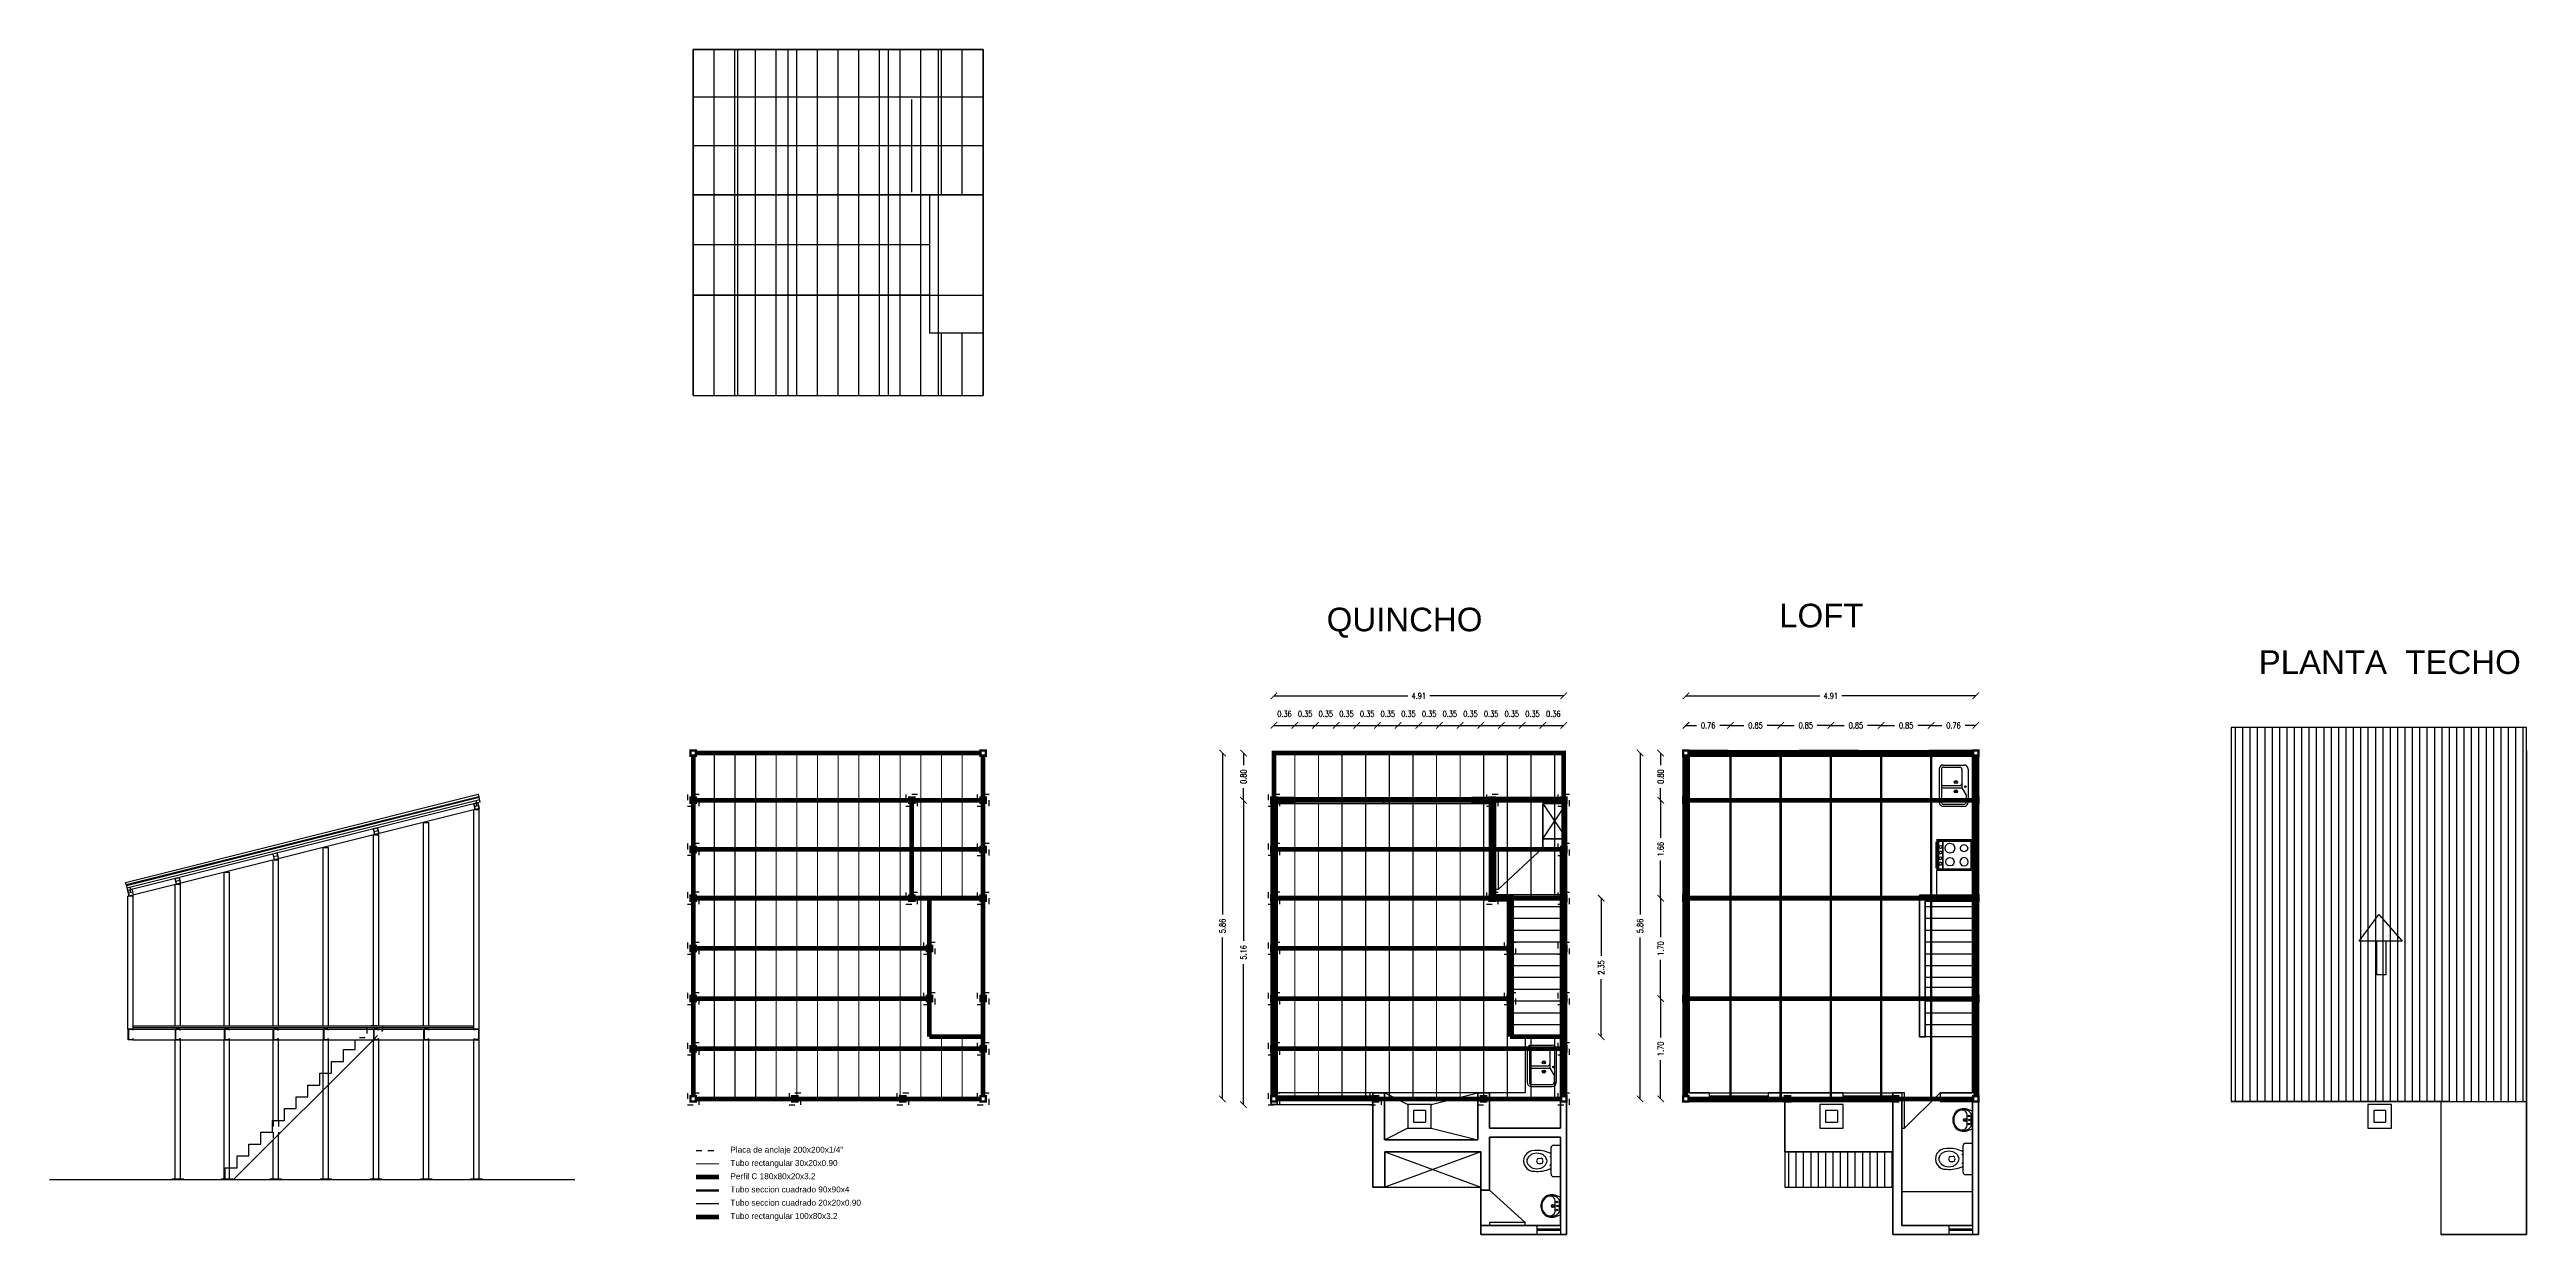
# Model space of a CAD drawing. Header units: millimetres. Extents: x 1752 to 1827, y 723 to 876.
# Drawn here: x 1752.09 to 1794.05, y 722.61 to 742.68 of the extents above; entities outside this region: 1.
import ezdxf

# ---------------------------------------------------------------- set-up
doc = ezdxf.new("R2010")
doc.units = ezdxf.units.MM
doc.header["$MEASUREMENT"] = 0
doc.linetypes.add('HIDDEN', pattern=[0.375, 0.25, -0.125])
for name, color, linetype, lineweight in [('01', 1, 'Continuous', 13), ('04', 4, 'Continuous', 40), ('08', 8, 'Continuous', 13), ('COTAS', 8, 'Continuous', 13)]:
    doc.layers.add(name, color=color, linetype=linetype, lineweight=lineweight)
for name, color, linetype in [('A-artefactos cocina', 1, 'Continuous'), ('C 180x80x20x3.2', 6, 'Continuous'), ('Chapa galvanizada', 8, 'Continuous'), ('Machimbre', 42, 'Continuous'), ('Madera 12.7', 4, 'Continuous'), ('Perfil C 180x80x20x3.2', 6, 'Continuous'), ('Perfil C 80x40x15x1.6', 4, 'Continuous'), ('Placa anclaje 200x200x6.35', 2, 'Continuous'), ('Texto02', 2, 'Continuous'), ('Texto05', 5, 'Continuous'), ('TSC 90x90x4', 5, 'Continuous'), ('Tubo cuadrado 20x20x0.90', 4, 'Continuous'), ('Tubo rectangular 100x80x3.2', 1, 'Continuous'), ('Tubo rectangular 30x20x0.90', 3, 'Continuous')]:
    doc.layers.add(name, color=color, linetype=linetype)
doc.styles.add('1-25', font='arial.ttf', dxfattribs={"height": 0.25})
doc.styles.add('arial', font='arial.ttf')
doc.styles.add('COTAS', font='ROMANS.shx', dxfattribs={"width": 0.7})
doc.dimstyles.new('1-100', dxfattribs={"dimtxt": 0.15, "dimasz": 0.11, "dimexe": 0.01, "dimexo": 2, "dimgap": 0.09, "dimtad": 0, "dimzin": 0, "dimdsep": 46, "dimtxsty": 'COTAS', "dimblk": 'ARCHTICK', "dimcen": 0.09, "dimse1": 1, "dimse2": 1, "dimclrt": 2, "dimaunit": 1, "dimadec": 4, "dimazin": 0, "dimtfac": 1, "dimtofl": 0, "dimtmove": 2, "dimatfit": 3, "dimldrblk": 'DOTSMALL', "dimfxl": 1, "dimtolj": 1, "dimtzin": 0, "dimarcsym": 0})

# ---------------------------------------------------------------- blocks, each defined once
blk = doc.blocks.new('pileta de cocina')
for p, q in [((-0.298, 0), (0.262, 0)), ((-0.368, -0.42), (-0.368, -0.07)), ((-0.332, -0.42), (-0.332, -0.142)), ((-0.298, -0.107), (0.02, -0.107)), ((-0.02, -0.42), (-0.02, -0.142)), ((0.02, -0.107), (0.143, -0.035)), ((0.02, -0.42), (0.02, -0.107)), ((0.143, -0.035), (0.262, -0.035)), ((0.297, -0.42), (0.297, -0.07)), ((0.332, -0.42), (0.332, -0.07)), ((-0.298, -0.455), (0.055, -0.455)), ((-0.298, -0.49), (0.262, -0.49)), ((0.055, -0.455), (0.262, -0.455))]:
    blk.add_line(p, q)
for centre, radius in [((-0.078, -0.21), 0.026), ((-0.078, -0.21), 0.0158), ((0, -0.049), 0.0125), ((0.078, -0.21), 0.026), ((0.078, -0.21), 0.0158)]:
    blk.add_circle(centre, radius)
for centre, radius, start, end in [((-0.298, -0.07), 0.07, 90, 180), ((0.262, -0.07), 0.07, 0, 90), ((-0.298, -0.142), 0.035, 90, 180), ((-0.055, -0.142), 0.035, 0, 90), ((0.262, -0.07), 0.035, 0, 90), ((-0.298, -0.42), 0.07, 180, 270), ((-0.298, -0.42), 0.035, 180, 270), ((-0.055, -0.42), 0.035, 270, 0), ((0.055, -0.42), 0.035, 180, 270), ((0.262, -0.42), 0.07, 270, 0), ((0.262, -0.42), 0.035, 270, 0)]:
    blk.add_arc(centre, radius, start, end)
blk = doc.blocks.new('_ArchTick')
at = {"color": 0, "const_width": 0.15}
blk.add_lwpolyline([(-0.5, -0.5), (0.5, 0.5)], dxfattribs=at)
blk = doc.blocks.new('*D29')
at = {"layer": 'COTAS', "color": 0, "lineweight": -2, "transparency": 16777216}
for p, q in [((1772.32, 729.963), (1772.32, 727.582)), ((1772.32, 724.808), (1772.32, 727.188))]:
    blk.add_line(p, q, dxfattribs=at)
at = {"layer": 'DEFPOINTS', "color": 0, "transparency": 16777216}
for p in [(1772.79, 729.963), (1772.32, 724.808), (1772.79, 724.808)]:
    blk.add_point(p, dxfattribs=at)
at = {"layer": 'COTAS', "color": 0, "lineweight": -2, "transparency": 16777216, "xscale": 0.11, "yscale": 0.11, "zscale": 0.11}
for p, rotation in [((1772.32, 729.963), 90), ((1772.32, 724.808), 270)]:
    blk.add_blockref('_ArchTick', p, dxfattribs=dict(at, rotation=rotation))
at = {"layer": 'COTAS', "color": 2, "transparency": 16777216, "insert": (1772.32, 727.385), "char_height": 0.1, "attachment_point": 5, "rotation": 90, "style": 'COTAS'}
blk.add_mtext('\\A1;5.16', dxfattribs=at)
blk = doc.blocks.new('_DOTSMALL')
at = {"color": 0, "linetype": 'ByBlock', "const_width": 0.5}
blk.add_lwpolyline([(-0.0625, 0, 1), (0.0625, 0, 1)], format="xyb", close=True, dxfattribs=at)
blk = doc.blocks.new('*D24')
at = {"layer": 'COTAS', "color": 0, "lineweight": -2, "transparency": 16777216}
for p, q in [((1779.815, 731.731), (1782.083, 731.731)), ((1784.725, 731.731), (1782.456, 731.731))]:
    blk.add_line(p, q, dxfattribs=at)
at = {"layer": 'DEFPOINTS', "color": 0, "transparency": 16777216}
for p in [(1784.725, 731.731), (1779.815, 730.808), (1784.725, 730.808)]:
    blk.add_point(p, dxfattribs=at)
at = {"layer": 'COTAS', "color": 0, "lineweight": -2, "transparency": 16777216, "xscale": 0.11, "yscale": 0.11, "zscale": 0.11, "rotation": 180}
blk.add_blockref('_ArchTick', (1779.815, 731.731), dxfattribs=at)
at = {"layer": 'COTAS', "color": 0, "lineweight": -2, "transparency": 16777216, "xscale": 0.11, "yscale": 0.11, "zscale": 0.11}
blk.add_blockref('_ArchTick', (1784.725, 731.731), dxfattribs=at)
at = {"layer": 'COTAS', "color": 2, "transparency": 16777216, "insert": (1782.27, 731.731), "char_height": 0.1, "attachment_point": 5, "style": 'COTAS'}
blk.add_mtext('\\A1;4.91', dxfattribs=at)
blk = doc.blocks.new('*D25')
at = {"layer": 'COTAS', "color": 0, "lineweight": -2, "transparency": 16777216}
for p, q in [((1779.039, 730.763), (1779.039, 728.029)), ((1779.039, 724.903), (1779.039, 727.636))]:
    blk.add_line(p, q, dxfattribs=at)
at = {"layer": 'DEFPOINTS', "color": 0, "transparency": 16777216}
for p in [(1779.039, 730.763), (1779.77, 730.763), (1779.77, 724.903)]:
    blk.add_point(p, dxfattribs=at)
at = {"layer": 'COTAS', "color": 0, "lineweight": -2, "transparency": 16777216, "xscale": 0.11, "yscale": 0.11, "zscale": 0.11}
for p, rotation in [((1779.039, 730.763), 90), ((1779.039, 724.903), 270)]:
    blk.add_blockref('_ArchTick', p, dxfattribs=dict(at, rotation=rotation))
at = {"layer": 'COTAS', "color": 2, "transparency": 16777216, "insert": (1779.039, 727.833), "char_height": 0.1, "attachment_point": 5, "rotation": 90, "style": 'COTAS'}
blk.add_mtext('\\A1;5.86', dxfattribs=at)
blk = doc.blocks.new('*D4')
at = {"layer": 'COTAS', "color": 0, "lineweight": -2, "transparency": 16777216}
for p, q in [((1779.387, 726.603), (1779.387, 725.945)), ((1779.387, 724.903), (1779.387, 725.561))]:
    blk.add_line(p, q, dxfattribs=at)
at = {"layer": 'DEFPOINTS', "color": 0, "transparency": 16777216}
for p in [(1779.387, 726.603), (1779.77, 726.603), (1779.77, 724.903)]:
    blk.add_point(p, dxfattribs=at)
at = {"layer": 'COTAS', "color": 0, "lineweight": -2, "transparency": 16777216, "xscale": 0.11, "yscale": 0.11, "zscale": 0.11}
for p, rotation in [((1779.387, 726.603), 90), ((1779.387, 724.903), 270)]:
    blk.add_blockref('_ArchTick', p, dxfattribs=dict(at, rotation=rotation))
at = {"layer": 'COTAS', "color": 2, "transparency": 16777216, "insert": (1779.387, 725.753), "char_height": 0.1, "attachment_point": 5, "rotation": 90, "style": 'COTAS'}
blk.add_mtext('\\A1;1.70', dxfattribs=at)
blk = doc.blocks.new('*D5')
at = {"layer": 'COTAS', "color": 0, "lineweight": -2, "transparency": 16777216}
for p, q in [((1779.387, 728.303), (1779.387, 727.645)), ((1779.387, 726.603), (1779.387, 727.261))]:
    blk.add_line(p, q, dxfattribs=at)
at = {"layer": 'DEFPOINTS', "color": 0, "transparency": 16777216}
for p in [(1779.387, 728.303), (1779.77, 728.303), (1779.77, 726.603)]:
    blk.add_point(p, dxfattribs=at)
at = {"layer": 'COTAS', "color": 0, "lineweight": -2, "transparency": 16777216, "xscale": 0.11, "yscale": 0.11, "zscale": 0.11}
for p, rotation in [((1779.387, 728.303), 90), ((1779.387, 726.603), 270)]:
    blk.add_blockref('_ArchTick', p, dxfattribs=dict(at, rotation=rotation))
at = {"layer": 'COTAS', "color": 2, "transparency": 16777216, "insert": (1779.387, 727.453), "char_height": 0.1, "attachment_point": 5, "rotation": 90, "style": 'COTAS'}
blk.add_mtext('\\A1;1.70', dxfattribs=at)
blk = doc.blocks.new('*D6')
at = {"layer": 'COTAS', "color": 0, "lineweight": -2, "transparency": 16777216}
for p, q in [((1779.387, 729.963), (1779.387, 729.325)), ((1779.387, 728.304), (1779.387, 728.942))]:
    blk.add_line(p, q, dxfattribs=at)
at = {"layer": 'DEFPOINTS', "color": 0, "transparency": 16777216}
for p in [(1779.387, 729.963), (1779.77, 729.963), (1779.77, 728.304)]:
    blk.add_point(p, dxfattribs=at)
at = {"layer": 'COTAS', "color": 0, "lineweight": -2, "transparency": 16777216, "xscale": 0.11, "yscale": 0.11, "zscale": 0.11}
for p, rotation in [((1779.387, 729.963), 90), ((1779.387, 728.304), 270)]:
    blk.add_blockref('_ArchTick', p, dxfattribs=dict(at, rotation=rotation))
at = {"layer": 'COTAS', "color": 2, "transparency": 16777216, "insert": (1779.387, 729.133), "char_height": 0.1, "attachment_point": 5, "rotation": 90, "style": 'COTAS'}
blk.add_mtext('\\A1;1.66', dxfattribs=at)
blk = doc.blocks.new('*D7')
at = {"layer": 'COTAS', "color": 0, "lineweight": -2, "transparency": 16777216}
for p, q in [((1779.387, 730.763), (1779.387, 730.559)), ((1779.387, 729.963), (1779.387, 730.166))]:
    blk.add_line(p, q, dxfattribs=at)
at = {"layer": 'DEFPOINTS', "color": 0, "transparency": 16777216}
for p in [(1779.387, 730.763), (1779.77, 730.763), (1779.77, 729.963)]:
    blk.add_point(p, dxfattribs=at)
at = {"layer": 'COTAS', "color": 0, "lineweight": -2, "transparency": 16777216, "xscale": 0.11, "yscale": 0.11, "zscale": 0.11}
for p, rotation in [((1779.387, 730.763), 90), ((1779.387, 729.963), 270)]:
    blk.add_blockref('_ArchTick', p, dxfattribs=dict(at, rotation=rotation))
at = {"layer": 'COTAS', "color": 2, "transparency": 16777216, "insert": (1779.387, 730.363), "char_height": 0.1, "attachment_point": 5, "rotation": 90, "style": 'COTAS'}
blk.add_mtext('\\A1;0.80', dxfattribs=at)
blk = doc.blocks.new('*D8')
at = {"layer": 'COTAS', "color": 0, "lineweight": -2, "transparency": 16777216}
blk.add_line((1772.835, 731.231), (1773.19, 731.231), dxfattribs=at)
at = {"layer": 'DEFPOINTS', "color": 0, "transparency": 16777216}
for p in [(1773.19, 731.231), (1772.835, 730.808), (1773.19, 730.763)]:
    blk.add_point(p, dxfattribs=at)
at = {"layer": 'COTAS', "color": 0, "lineweight": -2, "transparency": 16777216, "xscale": 0.11, "yscale": 0.11, "zscale": 0.11, "rotation": 180}
blk.add_blockref('_ArchTick', (1772.835, 731.231), dxfattribs=at)
at = {"layer": 'COTAS', "color": 0, "lineweight": -2, "transparency": 16777216, "xscale": 0.11, "yscale": 0.11, "zscale": 0.11}
blk.add_blockref('_ArchTick', (1773.19, 731.231), dxfattribs=at)
at = {"layer": 'COTAS', "color": 2, "transparency": 16777216, "insert": (1773.013, 731.426), "char_height": 0.1, "attachment_point": 5, "style": 'COTAS'}
blk.add_mtext('\\A1;0.36', dxfattribs=at)
blk = doc.blocks.new('*D9')
at = {"layer": 'COTAS', "color": 0, "lineweight": -2, "transparency": 16777216}
blk.add_line((1773.19, 731.231), (1773.54, 731.231), dxfattribs=at)
at = {"layer": 'DEFPOINTS', "color": 0, "transparency": 16777216}
for p in [(1773.54, 731.231), (1773.19, 730.763), (1773.54, 730.763)]:
    blk.add_point(p, dxfattribs=at)
at = {"layer": 'COTAS', "color": 0, "lineweight": -2, "transparency": 16777216, "xscale": 0.11, "yscale": 0.11, "zscale": 0.11, "rotation": 180}
blk.add_blockref('_ArchTick', (1773.19, 731.231), dxfattribs=at)
at = {"layer": 'COTAS', "color": 0, "lineweight": -2, "transparency": 16777216, "xscale": 0.11, "yscale": 0.11, "zscale": 0.11}
blk.add_blockref('_ArchTick', (1773.54, 731.231), dxfattribs=at)
at = {"layer": 'COTAS', "color": 2, "transparency": 16777216, "insert": (1773.365, 731.426), "char_height": 0.1, "attachment_point": 5, "style": 'COTAS'}
blk.add_mtext('\\A1;0.35', dxfattribs=at)
blk = doc.blocks.new('*D10')
at = {"layer": 'COTAS', "color": 0, "lineweight": -2, "transparency": 16777216}
blk.add_line((1773.54, 731.231), (1773.89, 731.231), dxfattribs=at)
at = {"layer": 'DEFPOINTS', "color": 0, "transparency": 16777216}
for p in [(1773.89, 731.231), (1773.54, 730.763), (1773.89, 730.763)]:
    blk.add_point(p, dxfattribs=at)
at = {"layer": 'COTAS', "color": 0, "lineweight": -2, "transparency": 16777216, "xscale": 0.11, "yscale": 0.11, "zscale": 0.11, "rotation": 180}
blk.add_blockref('_ArchTick', (1773.54, 731.231), dxfattribs=at)
at = {"layer": 'COTAS', "color": 0, "lineweight": -2, "transparency": 16777216, "xscale": 0.11, "yscale": 0.11, "zscale": 0.11}
blk.add_blockref('_ArchTick', (1773.89, 731.231), dxfattribs=at)
at = {"layer": 'COTAS', "color": 2, "transparency": 16777216, "insert": (1773.715, 731.426), "char_height": 0.1, "attachment_point": 5, "style": 'COTAS'}
blk.add_mtext('\\A1;0.35', dxfattribs=at)
blk = doc.blocks.new('*D11')
at = {"layer": 'COTAS', "color": 0, "lineweight": -2, "transparency": 16777216}
blk.add_line((1773.89, 731.231), (1774.24, 731.231), dxfattribs=at)
at = {"layer": 'DEFPOINTS', "color": 0, "transparency": 16777216}
for p in [(1774.24, 731.231), (1773.89, 730.763), (1774.24, 730.763)]:
    blk.add_point(p, dxfattribs=at)
at = {"layer": 'COTAS', "color": 0, "lineweight": -2, "transparency": 16777216, "xscale": 0.11, "yscale": 0.11, "zscale": 0.11, "rotation": 180}
blk.add_blockref('_ArchTick', (1773.89, 731.231), dxfattribs=at)
at = {"layer": 'COTAS', "color": 0, "lineweight": -2, "transparency": 16777216, "xscale": 0.11, "yscale": 0.11, "zscale": 0.11}
blk.add_blockref('_ArchTick', (1774.24, 731.231), dxfattribs=at)
at = {"layer": 'COTAS', "color": 2, "transparency": 16777216, "insert": (1774.065, 731.426), "char_height": 0.1, "attachment_point": 5, "style": 'COTAS'}
blk.add_mtext('\\A1;0.35', dxfattribs=at)
blk = doc.blocks.new('*D12')
at = {"layer": 'COTAS', "color": 0, "lineweight": -2, "transparency": 16777216}
blk.add_line((1774.24, 731.231), (1774.59, 731.231), dxfattribs=at)
at = {"layer": 'DEFPOINTS', "color": 0, "transparency": 16777216}
for p in [(1774.59, 731.231), (1774.24, 730.763), (1774.59, 730.763)]:
    blk.add_point(p, dxfattribs=at)
at = {"layer": 'COTAS', "color": 0, "lineweight": -2, "transparency": 16777216, "xscale": 0.11, "yscale": 0.11, "zscale": 0.11, "rotation": 180}
blk.add_blockref('_ArchTick', (1774.24, 731.231), dxfattribs=at)
at = {"layer": 'COTAS', "color": 0, "lineweight": -2, "transparency": 16777216, "xscale": 0.11, "yscale": 0.11, "zscale": 0.11}
blk.add_blockref('_ArchTick', (1774.59, 731.231), dxfattribs=at)
at = {"layer": 'COTAS', "color": 2, "transparency": 16777216, "insert": (1774.415, 731.426), "char_height": 0.1, "attachment_point": 5, "style": 'COTAS'}
blk.add_mtext('\\A1;0.35', dxfattribs=at)
blk = doc.blocks.new('*D13')
at = {"layer": 'COTAS', "color": 0, "lineweight": -2, "transparency": 16777216}
blk.add_line((1774.59, 731.231), (1774.94, 731.231), dxfattribs=at)
at = {"layer": 'DEFPOINTS', "color": 0, "transparency": 16777216}
for p in [(1774.94, 731.231), (1774.59, 730.763), (1774.94, 730.763)]:
    blk.add_point(p, dxfattribs=at)
at = {"layer": 'COTAS', "color": 0, "lineweight": -2, "transparency": 16777216, "xscale": 0.11, "yscale": 0.11, "zscale": 0.11, "rotation": 180}
blk.add_blockref('_ArchTick', (1774.59, 731.231), dxfattribs=at)
at = {"layer": 'COTAS', "color": 0, "lineweight": -2, "transparency": 16777216, "xscale": 0.11, "yscale": 0.11, "zscale": 0.11}
blk.add_blockref('_ArchTick', (1774.94, 731.231), dxfattribs=at)
at = {"layer": 'COTAS', "color": 2, "transparency": 16777216, "insert": (1774.765, 731.426), "char_height": 0.1, "attachment_point": 5, "style": 'COTAS'}
blk.add_mtext('\\A1;0.35', dxfattribs=at)
blk = doc.blocks.new('*D26')
at = {"layer": 'COTAS', "color": 0, "lineweight": -2, "transparency": 16777216}
for p, q in [((1772.32, 730.763), (1772.32, 730.559)), ((1772.32, 729.963), (1772.32, 730.166))]:
    blk.add_line(p, q, dxfattribs=at)
at = {"layer": 'DEFPOINTS', "color": 0, "transparency": 16777216}
for p in [(1772.32, 730.763), (1772.835, 730.763), (1772.79, 729.963)]:
    blk.add_point(p, dxfattribs=at)
at = {"layer": 'COTAS', "color": 0, "lineweight": -2, "transparency": 16777216, "xscale": 0.11, "yscale": 0.11, "zscale": 0.11}
for p, rotation in [((1772.32, 730.763), 90), ((1772.32, 729.963), 270)]:
    blk.add_blockref('_ArchTick', p, dxfattribs=dict(at, rotation=rotation))
at = {"layer": 'COTAS', "color": 2, "transparency": 16777216, "insert": (1772.32, 730.363), "char_height": 0.1, "attachment_point": 5, "rotation": 90, "style": 'COTAS'}
blk.add_mtext('\\A1;0.80', dxfattribs=at)
blk = doc.blocks.new('*D14')
at = {"layer": 'COTAS', "color": 0, "lineweight": -2, "transparency": 16777216}
blk.add_line((1774.94, 731.231), (1775.29, 731.231), dxfattribs=at)
at = {"layer": 'DEFPOINTS', "color": 0, "transparency": 16777216}
for p in [(1775.29, 731.231), (1774.94, 730.763), (1775.29, 730.763)]:
    blk.add_point(p, dxfattribs=at)
at = {"layer": 'COTAS', "color": 0, "lineweight": -2, "transparency": 16777216, "xscale": 0.11, "yscale": 0.11, "zscale": 0.11, "rotation": 180}
blk.add_blockref('_ArchTick', (1774.94, 731.231), dxfattribs=at)
at = {"layer": 'COTAS', "color": 0, "lineweight": -2, "transparency": 16777216, "xscale": 0.11, "yscale": 0.11, "zscale": 0.11}
blk.add_blockref('_ArchTick', (1775.29, 731.231), dxfattribs=at)
at = {"layer": 'COTAS', "color": 2, "transparency": 16777216, "insert": (1775.115, 731.426), "char_height": 0.1, "attachment_point": 5, "style": 'COTAS'}
blk.add_mtext('\\A1;0.35', dxfattribs=at)
blk = doc.blocks.new('*D15')
at = {"layer": 'COTAS', "color": 0, "lineweight": -2, "transparency": 16777216}
blk.add_line((1775.29, 731.231), (1775.64, 731.231), dxfattribs=at)
at = {"layer": 'DEFPOINTS', "color": 0, "transparency": 16777216}
for p in [(1775.64, 731.231), (1775.29, 730.763), (1775.64, 730.763)]:
    blk.add_point(p, dxfattribs=at)
at = {"layer": 'COTAS', "color": 0, "lineweight": -2, "transparency": 16777216, "xscale": 0.11, "yscale": 0.11, "zscale": 0.11, "rotation": 180}
blk.add_blockref('_ArchTick', (1775.29, 731.231), dxfattribs=at)
at = {"layer": 'COTAS', "color": 0, "lineweight": -2, "transparency": 16777216, "xscale": 0.11, "yscale": 0.11, "zscale": 0.11}
blk.add_blockref('_ArchTick', (1775.64, 731.231), dxfattribs=at)
at = {"layer": 'COTAS', "color": 2, "transparency": 16777216, "insert": (1775.465, 731.426), "char_height": 0.1, "attachment_point": 5, "style": 'COTAS'}
blk.add_mtext('\\A1;0.35', dxfattribs=at)
blk = doc.blocks.new('*D16')
at = {"layer": 'COTAS', "color": 0, "lineweight": -2, "transparency": 16777216}
blk.add_line((1775.64, 731.231), (1775.99, 731.231), dxfattribs=at)
at = {"layer": 'DEFPOINTS', "color": 0, "transparency": 16777216}
for p in [(1775.99, 731.231), (1775.64, 730.763), (1775.99, 730.763)]:
    blk.add_point(p, dxfattribs=at)
at = {"layer": 'COTAS', "color": 0, "lineweight": -2, "transparency": 16777216, "xscale": 0.11, "yscale": 0.11, "zscale": 0.11, "rotation": 180}
blk.add_blockref('_ArchTick', (1775.64, 731.231), dxfattribs=at)
at = {"layer": 'COTAS', "color": 0, "lineweight": -2, "transparency": 16777216, "xscale": 0.11, "yscale": 0.11, "zscale": 0.11}
blk.add_blockref('_ArchTick', (1775.99, 731.231), dxfattribs=at)
at = {"layer": 'COTAS', "color": 2, "transparency": 16777216, "insert": (1775.815, 731.426), "char_height": 0.1, "attachment_point": 5, "style": 'COTAS'}
blk.add_mtext('\\A1;0.35', dxfattribs=at)
blk = doc.blocks.new('*D17')
at = {"layer": 'COTAS', "color": 0, "lineweight": -2, "transparency": 16777216}
blk.add_line((1775.99, 731.231), (1776.34, 731.231), dxfattribs=at)
at = {"layer": 'DEFPOINTS', "color": 0, "transparency": 16777216}
for p in [(1776.34, 731.231), (1775.99, 730.763), (1776.34, 730.763)]:
    blk.add_point(p, dxfattribs=at)
at = {"layer": 'COTAS', "color": 0, "lineweight": -2, "transparency": 16777216, "xscale": 0.11, "yscale": 0.11, "zscale": 0.11, "rotation": 180}
blk.add_blockref('_ArchTick', (1775.99, 731.231), dxfattribs=at)
at = {"layer": 'COTAS', "color": 0, "lineweight": -2, "transparency": 16777216, "xscale": 0.11, "yscale": 0.11, "zscale": 0.11}
blk.add_blockref('_ArchTick', (1776.34, 731.231), dxfattribs=at)
at = {"layer": 'COTAS', "color": 2, "transparency": 16777216, "insert": (1776.165, 731.426), "char_height": 0.1, "attachment_point": 5, "style": 'COTAS'}
blk.add_mtext('\\A1;0.35', dxfattribs=at)
blk = doc.blocks.new('*D18')
at = {"layer": 'COTAS', "color": 0, "lineweight": -2, "transparency": 16777216}
blk.add_line((1776.34, 731.231), (1776.69, 731.231), dxfattribs=at)
at = {"layer": 'DEFPOINTS', "color": 0, "transparency": 16777216}
for p in [(1776.69, 731.231), (1776.34, 730.763), (1776.69, 730.763)]:
    blk.add_point(p, dxfattribs=at)
at = {"layer": 'COTAS', "color": 0, "lineweight": -2, "transparency": 16777216, "xscale": 0.11, "yscale": 0.11, "zscale": 0.11, "rotation": 180}
blk.add_blockref('_ArchTick', (1776.34, 731.231), dxfattribs=at)
at = {"layer": 'COTAS', "color": 0, "lineweight": -2, "transparency": 16777216, "xscale": 0.11, "yscale": 0.11, "zscale": 0.11}
blk.add_blockref('_ArchTick', (1776.69, 731.231), dxfattribs=at)
at = {"layer": 'COTAS', "color": 2, "transparency": 16777216, "insert": (1776.515, 731.426), "char_height": 0.1, "attachment_point": 5, "style": 'COTAS'}
blk.add_mtext('\\A1;0.35', dxfattribs=at)
blk = doc.blocks.new('*D19')
at = {"layer": 'COTAS', "color": 0, "lineweight": -2, "transparency": 16777216}
blk.add_line((1776.69, 731.231), (1777.04, 731.231), dxfattribs=at)
at = {"layer": 'DEFPOINTS', "color": 0, "transparency": 16777216}
for p in [(1777.04, 731.231), (1776.69, 730.763), (1777.04, 730.763)]:
    blk.add_point(p, dxfattribs=at)
at = {"layer": 'COTAS', "color": 0, "lineweight": -2, "transparency": 16777216, "xscale": 0.11, "yscale": 0.11, "zscale": 0.11, "rotation": 180}
blk.add_blockref('_ArchTick', (1776.69, 731.231), dxfattribs=at)
at = {"layer": 'COTAS', "color": 0, "lineweight": -2, "transparency": 16777216, "xscale": 0.11, "yscale": 0.11, "zscale": 0.11}
blk.add_blockref('_ArchTick', (1777.04, 731.231), dxfattribs=at)
at = {"layer": 'COTAS', "color": 2, "transparency": 16777216, "insert": (1776.865, 731.426), "char_height": 0.1, "attachment_point": 5, "style": 'COTAS'}
blk.add_mtext('\\A1;0.35', dxfattribs=at)
blk = doc.blocks.new('*D20')
at = {"layer": 'COTAS', "color": 0, "lineweight": -2, "transparency": 16777216}
blk.add_line((1777.04, 731.231), (1777.39, 731.231), dxfattribs=at)
at = {"layer": 'DEFPOINTS', "color": 0, "transparency": 16777216}
for p in [(1777.39, 731.231), (1777.04, 730.763), (1777.39, 730.763)]:
    blk.add_point(p, dxfattribs=at)
at = {"layer": 'COTAS', "color": 0, "lineweight": -2, "transparency": 16777216, "xscale": 0.11, "yscale": 0.11, "zscale": 0.11, "rotation": 180}
blk.add_blockref('_ArchTick', (1777.04, 731.231), dxfattribs=at)
at = {"layer": 'COTAS', "color": 0, "lineweight": -2, "transparency": 16777216, "xscale": 0.11, "yscale": 0.11, "zscale": 0.11}
blk.add_blockref('_ArchTick', (1777.39, 731.231), dxfattribs=at)
at = {"layer": 'COTAS', "color": 2, "transparency": 16777216, "insert": (1777.215, 731.426), "char_height": 0.1, "attachment_point": 5, "style": 'COTAS'}
blk.add_mtext('\\A1;0.35', dxfattribs=at)
blk = doc.blocks.new('*D21')
at = {"layer": 'COTAS', "color": 0, "lineweight": -2, "transparency": 16777216}
blk.add_line((1777.39, 731.231), (1777.745, 731.231), dxfattribs=at)
at = {"layer": 'DEFPOINTS', "color": 0, "transparency": 16777216}
for p in [(1777.745, 731.231), (1777.39, 730.763), (1777.745, 730.808)]:
    blk.add_point(p, dxfattribs=at)
at = {"layer": 'COTAS', "color": 0, "lineweight": -2, "transparency": 16777216, "xscale": 0.11, "yscale": 0.11, "zscale": 0.11, "rotation": 180}
blk.add_blockref('_ArchTick', (1777.39, 731.231), dxfattribs=at)
at = {"layer": 'COTAS', "color": 0, "lineweight": -2, "transparency": 16777216, "xscale": 0.11, "yscale": 0.11, "zscale": 0.11}
blk.add_blockref('_ArchTick', (1777.745, 731.231), dxfattribs=at)
at = {"layer": 'COTAS', "color": 2, "transparency": 16777216, "insert": (1777.568, 731.426), "char_height": 0.1, "attachment_point": 5, "style": 'COTAS'}
blk.add_mtext('\\A1;0.36', dxfattribs=at)
blk = doc.blocks.new('*D22')
at = {"layer": 'COTAS', "color": 0, "lineweight": -2, "transparency": 16777216}
for p, q in [((1772.835, 731.731), (1775.104, 731.731)), ((1777.745, 731.731), (1775.477, 731.731))]:
    blk.add_line(p, q, dxfattribs=at)
at = {"layer": 'DEFPOINTS', "color": 0, "transparency": 16777216}
for p in [(1777.745, 731.731), (1772.835, 730.763), (1777.745, 730.763)]:
    blk.add_point(p, dxfattribs=at)
at = {"layer": 'COTAS', "color": 0, "lineweight": -2, "transparency": 16777216, "xscale": 0.11, "yscale": 0.11, "zscale": 0.11, "rotation": 180}
blk.add_blockref('_ArchTick', (1772.835, 731.731), dxfattribs=at)
at = {"layer": 'COTAS', "color": 0, "lineweight": -2, "transparency": 16777216, "xscale": 0.11, "yscale": 0.11, "zscale": 0.11}
blk.add_blockref('_ArchTick', (1777.745, 731.731), dxfattribs=at)
at = {"layer": 'COTAS', "color": 2, "transparency": 16777216, "insert": (1775.29, 731.731), "char_height": 0.1, "attachment_point": 5, "style": 'COTAS'}
blk.add_mtext('\\A1;4.91', dxfattribs=at)
blk = doc.blocks.new('*D27')
at = {"layer": 'COTAS', "color": 0, "lineweight": -2, "transparency": 16777216}
for p, q in [((1779.815, 731.231), (1779.995, 731.231)), ((1780.57, 731.231), (1780.389, 731.231))]:
    blk.add_line(p, q, dxfattribs=at)
at = {"layer": 'DEFPOINTS', "color": 0, "transparency": 16777216}
for p in [(1780.57, 731.231), (1779.815, 730.808), (1780.57, 730.763)]:
    blk.add_point(p, dxfattribs=at)
at = {"layer": 'COTAS', "color": 0, "lineweight": -2, "transparency": 16777216, "xscale": 0.11, "yscale": 0.11, "zscale": 0.11, "rotation": 180}
blk.add_blockref('_ArchTick', (1779.815, 731.231), dxfattribs=at)
at = {"layer": 'COTAS', "color": 0, "lineweight": -2, "transparency": 16777216, "xscale": 0.11, "yscale": 0.11, "zscale": 0.11}
blk.add_blockref('_ArchTick', (1780.57, 731.231), dxfattribs=at)
at = {"layer": 'COTAS', "color": 2, "transparency": 16777216, "insert": (1780.192, 731.231), "char_height": 0.1, "attachment_point": 5, "style": 'COTAS'}
blk.add_mtext('\\A1;0.76', dxfattribs=at)
blk = doc.blocks.new('*D23')
at = {"layer": 'COTAS', "color": 0, "lineweight": -2, "transparency": 16777216}
for p, q in [((1783.97, 731.231), (1784.15, 731.231)), ((1784.725, 731.231), (1784.544, 731.231))]:
    blk.add_line(p, q, dxfattribs=at)
at = {"layer": 'DEFPOINTS', "color": 0, "transparency": 16777216}
for p in [(1784.725, 731.231), (1783.97, 730.763), (1784.725, 730.808)]:
    blk.add_point(p, dxfattribs=at)
at = {"layer": 'COTAS', "color": 0, "lineweight": -2, "transparency": 16777216, "xscale": 0.11, "yscale": 0.11, "zscale": 0.11, "rotation": 180}
blk.add_blockref('_ArchTick', (1783.97, 731.231), dxfattribs=at)
at = {"layer": 'COTAS', "color": 0, "lineweight": -2, "transparency": 16777216, "xscale": 0.11, "yscale": 0.11, "zscale": 0.11}
blk.add_blockref('_ArchTick', (1784.725, 731.231), dxfattribs=at)
at = {"layer": 'COTAS', "color": 2, "transparency": 16777216, "insert": (1784.347, 731.231), "char_height": 0.1, "attachment_point": 5, "style": 'COTAS'}
blk.add_mtext('\\A1;0.76', dxfattribs=at)
blk = doc.blocks.new('*D28')
at = {"layer": 'COTAS', "color": 0, "lineweight": -2, "transparency": 16777216}
for p, q in [((1771.964, 730.763), (1771.964, 728.029)), ((1771.964, 724.903), (1771.964, 727.636))]:
    blk.add_line(p, q, dxfattribs=at)
at = {"layer": 'DEFPOINTS', "color": 0, "transparency": 16777216}
for p in [(1772.835, 730.763), (1771.964, 724.903), (1772.79, 724.903)]:
    blk.add_point(p, dxfattribs=at)
at = {"layer": 'COTAS', "color": 0, "lineweight": -2, "transparency": 16777216, "xscale": 0.11, "yscale": 0.11, "zscale": 0.11}
for p, rotation in [((1771.964, 730.763), 90), ((1771.964, 724.903), 270)]:
    blk.add_blockref('_ArchTick', p, dxfattribs=dict(at, rotation=rotation))
at = {"layer": 'COTAS', "color": 2, "transparency": 16777216, "insert": (1771.964, 727.833), "char_height": 0.1, "attachment_point": 5, "rotation": 90, "style": 'COTAS'}
blk.add_mtext('\\A1;5.86', dxfattribs=at)
blk = doc.blocks.new('*D30')
at = {"layer": 'COTAS', "color": 0, "lineweight": -2, "transparency": 16777216}
for p, q in [((1780.57, 731.231), (1780.798, 731.231)), ((1781.42, 731.231), (1781.191, 731.231))]:
    blk.add_line(p, q, dxfattribs=at)
at = {"layer": 'DEFPOINTS', "color": 0, "transparency": 16777216}
for p in [(1781.42, 731.231), (1780.57, 730.763), (1781.42, 730.763)]:
    blk.add_point(p, dxfattribs=at)
at = {"layer": 'COTAS', "color": 0, "lineweight": -2, "transparency": 16777216, "xscale": 0.11, "yscale": 0.11, "zscale": 0.11, "rotation": 180}
blk.add_blockref('_ArchTick', (1780.57, 731.231), dxfattribs=at)
at = {"layer": 'COTAS', "color": 0, "lineweight": -2, "transparency": 16777216, "xscale": 0.11, "yscale": 0.11, "zscale": 0.11}
blk.add_blockref('_ArchTick', (1781.42, 731.231), dxfattribs=at)
at = {"layer": 'COTAS', "color": 2, "transparency": 16777216, "insert": (1780.995, 731.231), "char_height": 0.1, "attachment_point": 5, "style": 'COTAS'}
blk.add_mtext('\\A1;0.85', dxfattribs=at)
blk = doc.blocks.new('*D31')
at = {"layer": 'COTAS', "color": 0, "lineweight": -2, "transparency": 16777216}
for p, q in [((1781.42, 731.231), (1781.648, 731.231)), ((1782.27, 731.231), (1782.041, 731.231))]:
    blk.add_line(p, q, dxfattribs=at)
at = {"layer": 'DEFPOINTS', "color": 0, "transparency": 16777216}
for p in [(1782.27, 731.231), (1781.42, 730.763), (1782.27, 730.763)]:
    blk.add_point(p, dxfattribs=at)
at = {"layer": 'COTAS', "color": 0, "lineweight": -2, "transparency": 16777216, "xscale": 0.11, "yscale": 0.11, "zscale": 0.11, "rotation": 180}
blk.add_blockref('_ArchTick', (1781.42, 731.231), dxfattribs=at)
at = {"layer": 'COTAS', "color": 0, "lineweight": -2, "transparency": 16777216, "xscale": 0.11, "yscale": 0.11, "zscale": 0.11}
blk.add_blockref('_ArchTick', (1782.27, 731.231), dxfattribs=at)
at = {"layer": 'COTAS', "color": 2, "transparency": 16777216, "insert": (1781.845, 731.231), "char_height": 0.1, "attachment_point": 5, "style": 'COTAS'}
blk.add_mtext('\\A1;0.85', dxfattribs=at)
blk = doc.blocks.new('*D32')
at = {"layer": 'COTAS', "color": 0, "lineweight": -2, "transparency": 16777216}
for p, q in [((1782.27, 731.231), (1782.498, 731.231)), ((1783.12, 731.231), (1782.891, 731.231))]:
    blk.add_line(p, q, dxfattribs=at)
at = {"layer": 'DEFPOINTS', "color": 0, "transparency": 16777216}
for p in [(1783.12, 731.231), (1782.27, 730.763), (1783.12, 730.763)]:
    blk.add_point(p, dxfattribs=at)
at = {"layer": 'COTAS', "color": 0, "lineweight": -2, "transparency": 16777216, "xscale": 0.11, "yscale": 0.11, "zscale": 0.11, "rotation": 180}
blk.add_blockref('_ArchTick', (1782.27, 731.231), dxfattribs=at)
at = {"layer": 'COTAS', "color": 0, "lineweight": -2, "transparency": 16777216, "xscale": 0.11, "yscale": 0.11, "zscale": 0.11}
blk.add_blockref('_ArchTick', (1783.12, 731.231), dxfattribs=at)
at = {"layer": 'COTAS', "color": 2, "transparency": 16777216, "insert": (1782.695, 731.231), "char_height": 0.1, "attachment_point": 5, "style": 'COTAS'}
blk.add_mtext('\\A1;0.85', dxfattribs=at)
blk = doc.blocks.new('*D33')
at = {"layer": 'COTAS', "color": 0, "lineweight": -2, "transparency": 16777216}
for p, q in [((1783.12, 731.231), (1783.348, 731.231)), ((1783.97, 731.231), (1783.741, 731.231))]:
    blk.add_line(p, q, dxfattribs=at)
at = {"layer": 'DEFPOINTS', "color": 0, "transparency": 16777216}
for p in [(1783.97, 731.231), (1783.12, 730.763), (1783.97, 730.763)]:
    blk.add_point(p, dxfattribs=at)
at = {"layer": 'COTAS', "color": 0, "lineweight": -2, "transparency": 16777216, "xscale": 0.11, "yscale": 0.11, "zscale": 0.11, "rotation": 180}
blk.add_blockref('_ArchTick', (1783.12, 731.231), dxfattribs=at)
at = {"layer": 'COTAS', "color": 0, "lineweight": -2, "transparency": 16777216, "xscale": 0.11, "yscale": 0.11, "zscale": 0.11}
blk.add_blockref('_ArchTick', (1783.97, 731.231), dxfattribs=at)
at = {"layer": 'COTAS', "color": 2, "transparency": 16777216, "insert": (1783.545, 731.231), "char_height": 0.1, "attachment_point": 5, "style": 'COTAS'}
blk.add_mtext('\\A1;0.85', dxfattribs=at)
blk = doc.blocks.new('*D34')
at = {"layer": 'COTAS', "color": 0, "lineweight": -2, "transparency": 16777216}
for p, q in [((1778.38, 728.303), (1778.38, 727.327)), ((1778.38, 725.958), (1778.38, 726.933))]:
    blk.add_line(p, q, dxfattribs=at)
at = {"layer": 'DEFPOINTS', "color": 0, "transparency": 16777216}
for p in [(1777.79, 728.303), (1778.38, 728.303), (1777.69, 725.958)]:
    blk.add_point(p, dxfattribs=at)
at = {"layer": 'COTAS', "color": 0, "lineweight": -2, "transparency": 16777216, "xscale": 0.11, "yscale": 0.11, "zscale": 0.11}
for p, rotation in [((1778.38, 728.303), 90), ((1778.38, 725.958), 270)]:
    blk.add_blockref('_ArchTick', p, dxfattribs=dict(at, rotation=rotation))
at = {"layer": 'COTAS', "color": 2, "transparency": 16777216, "insert": (1778.38, 727.13), "char_height": 0.1, "attachment_point": 5, "rotation": 90, "style": 'COTAS'}
blk.add_mtext('\\A1;2.35', dxfattribs=at)

msp = doc.modelspace()

# ---------------------------------------------------------------- hatches: boundary and pattern name
at = {"layer": 'DEFPOINTS'}
h = msp.add_hatch(dxfattribs=at)
h.set_pattern_fill('LINE', color=256, angle=90)
h.set_pattern_definition([(90, (0, 0.0438), (-0.125, 8e-18), [])])
h.paths.add_polyline_path([(1789.054, 731.198), (1789.054, 724.858), (1794.054, 724.858), (1794.054, 731.198)])
h = msp.add_hatch(dxfattribs=at)
h.set_pattern_fill('LINE', color=256, angle=90)
h.set_pattern_definition([(90, (0.55922, 0.03453), (-0.125, 8e-18), [])])
h.paths.add_polyline_path([(1783.32, 724.008), (1781.492, 724.008), (1781.492, 723.408), (1783.32, 723.408)])

# ---------------------------------------------------------------- linework, layer by layer
for p, q in [((1759.362, 729.871), (1759.29, 729.853)), ((1757.661, 729.446), (1757.589, 729.428)), ((1784.069, 728.78), (1784.069, 729.291)), ((1784.069, 729.291), (1784.069, 729.291)), ((1784.069, 729.291), (1784.069, 728.78)), ((1784.069, 729.291), (1784.67, 729.291)), ((1784.069, 729.291), (1784.069, 728.78)), ((1784.089, 728.78), (1784.089, 729.291)), ((1784.089, 729.291), (1784.089, 729.291)), ((1784.089, 729.291), (1784.089, 728.78)), ((1784.67, 729.291), (1784.67, 729.291)), ((1784.67, 728.78), (1784.67, 729.291)), ((1784.67, 729.291), (1784.67, 729.291)), ((1784.67, 728.78), (1784.67, 729.291)), ((1755.96, 729.021), (1755.888, 729.003)), ((1784.05, 729.251), (1784.05, 729.251)), ((1784.05, 729.251), (1784.068, 729.251)), ((1784.055, 729.246), (1784.05, 729.251)), ((1784.05, 729.251), (1784.05, 728.82)), ((1784.055, 729.246), (1784.055, 729.246)), ((1784.055, 729.246), (1784.068, 729.246)), ((1784.055, 728.825), (1784.055, 729.246)), ((1784.057, 728.884), (1784.057, 728.931)), ((1784.057, 728.931), (1784.067, 728.931)), ((1784.057, 728.924), (1784.067, 728.924)), ((1784.067, 728.908), (1784.057, 728.908)), ((1784.057, 728.891), (1784.067, 728.891)), ((1784.057, 728.884), (1784.067, 728.884)), ((1784.063, 729.251), (1784.063, 728.82)), ((1784.063, 728.82), (1784.063, 729.251)), ((1784.063, 729.191), (1784.063, 729.191)), ((1784.068, 729.191), (1784.063, 729.191)), ((1784.063, 728.881), (1784.063, 728.881)), ((1784.063, 728.881), (1784.068, 728.881)), ((1784.066, 729.251), (1784.066, 728.82)), ((1784.066, 729.251), (1784.066, 729.251)), ((1784.066, 729.251), (1784.066, 728.82)), ((1784.067, 729.251), (1784.067, 729.251)), ((1784.067, 729.173), (1784.067, 729.251)), ((1784.067, 729.173), (1784.067, 729.173)), ((1784.068, 729.173), (1784.067, 729.173)), ((1784.067, 728.884), (1784.067, 728.931)), ((1784.068, 728.82), (1784.068, 729.251)), ((1784.068, 728.82), (1784.068, 729.251)), ((1784.068, 729.251), (1784.068, 729.251)), ((1784.068, 729.246), (1784.068, 729.246)), ((1784.068, 729.191), (1784.068, 729.191)), ((1784.068, 729.173), (1784.068, 729.173)), ((1784.092, 729.272), (1784.159, 729.272)), ((1784.092, 729.272), (1784.092, 729.272)), ((1784.092, 729.272), (1784.092, 728.8)), ((1784.104, 729.171), (1784.111, 729.188)), ((1784.111, 729.154), (1784.104, 729.171)), ((1784.104, 729.171), (1784.104, 729.171)), ((1784.111, 729.094), (1784.104, 729.077)), ((1784.104, 729.077), (1784.104, 729.077)), ((1784.104, 729.077), (1784.111, 729.06)), ((1784.111, 728.999), (1784.104, 728.983)), ((1784.104, 728.983), (1784.104, 728.983)), ((1784.104, 728.983), (1784.111, 728.966)), ((1784.111, 728.905), (1784.104, 728.888)), ((1784.104, 728.888), (1784.104, 728.888)), ((1784.104, 728.888), (1784.111, 728.871)), ((1784.111, 729.188), (1784.128, 729.195)), ((1784.111, 729.188), (1784.111, 729.188)), ((1784.111, 729.154), (1784.111, 729.154)), ((1784.128, 729.147), (1784.111, 729.154)), ((1784.111, 729.094), (1784.128, 729.101)), ((1784.111, 729.094), (1784.111, 729.094)), ((1784.111, 729.06), (1784.111, 729.06)), ((1784.111, 729.06), (1784.128, 729.053)), ((1784.111, 728.999), (1784.128, 729.006)), ((1784.111, 728.999), (1784.111, 728.999)), ((1784.111, 728.966), (1784.111, 728.966)), ((1784.111, 728.966), (1784.128, 728.959)), ((1784.111, 728.905), (1784.128, 728.912)), ((1784.111, 728.905), (1784.111, 728.905)), ((1784.111, 728.871), (1784.111, 728.871)), ((1784.111, 728.871), (1784.128, 728.864)), ((1784.128, 729.195), (1784.145, 729.188)), ((1784.128, 729.195), (1784.128, 729.195)), ((1784.145, 729.154), (1784.128, 729.147)), ((1784.128, 729.147), (1784.128, 729.147)), ((1784.128, 729.101), (1784.128, 729.101)), ((1784.145, 729.094), (1784.128, 729.101)), ((1784.145, 729.06), (1784.128, 729.053)), ((1784.128, 729.053), (1784.128, 729.053)), ((1784.128, 729.006), (1784.128, 729.006)), ((1784.128, 729.006), (1784.145, 728.999)), ((1784.145, 728.966), (1784.128, 728.959)), ((1784.128, 728.959), (1784.128, 728.959)), ((1784.128, 728.912), (1784.128, 728.912)), ((1784.145, 728.905), (1784.128, 728.912)), ((1784.145, 728.871), (1784.128, 728.864)), ((1784.145, 729.188), (1784.152, 729.171)), ((1784.145, 729.188), (1784.145, 729.188)), ((1784.152, 729.171), (1784.145, 729.154)), ((1784.145, 729.154), (1784.145, 729.154)), ((1784.145, 729.094), (1784.145, 729.094)), ((1784.152, 729.077), (1784.145, 729.094)), ((1784.145, 729.06), (1784.152, 729.077)), ((1784.145, 729.06), (1784.145, 729.06)), ((1784.145, 728.999), (1784.145, 728.999)), ((1784.145, 728.999), (1784.152, 728.983)), ((1784.145, 728.966), (1784.152, 728.983)), ((1784.145, 728.966), (1784.145, 728.966)), ((1784.145, 728.905), (1784.145, 728.905)), ((1784.152, 728.888), (1784.145, 728.905)), ((1784.145, 728.871), (1784.152, 728.888)), ((1784.145, 728.871), (1784.145, 728.871)), ((1784.152, 729.171), (1784.152, 729.171)), ((1784.152, 729.077), (1784.152, 729.077)), ((1784.152, 728.983), (1784.152, 728.983)), ((1784.152, 728.888), (1784.152, 728.888)), ((1784.159, 729.272), (1784.159, 729.272)), ((1784.159, 729.272), (1784.159, 728.8)), ((1784.169, 729.272), (1784.646, 729.272)), ((1784.169, 729.272), (1784.169, 729.272)), ((1784.169, 729.272), (1784.169, 728.8)), ((1784.204, 729.151), (1784.215, 729.192)), ((1784.204, 729.151), (1784.204, 729.151)), ((1784.215, 729.109), (1784.204, 729.151)), ((1784.215, 729.192), (1784.246, 729.223)), ((1784.215, 729.192), (1784.215, 729.192)), ((1784.215, 729.109), (1784.215, 729.109)), ((1784.246, 729.079), (1784.215, 729.109)), ((1784.217, 728.921), (1784.226, 728.956)), ((1784.217, 728.921), (1784.217, 728.921)), ((1784.226, 728.886), (1784.217, 728.921)), ((1784.226, 728.956), (1784.252, 728.982)), ((1784.226, 728.956), (1784.226, 728.956)), ((1784.252, 728.86), (1784.226, 728.886)), ((1784.226, 728.886), (1784.226, 728.886)), ((1784.246, 729.223), (1784.287, 729.234)), ((1784.246, 729.223), (1784.246, 729.223)), ((1784.246, 729.079), (1784.246, 729.079)), ((1784.287, 729.067), (1784.246, 729.079)), ((1784.252, 728.982), (1784.287, 728.992)), ((1784.252, 728.982), (1784.252, 728.982)), ((1784.287, 729.234), (1784.287, 729.234)), ((1784.287, 729.234), (1784.329, 729.223)), ((1784.329, 729.079), (1784.287, 729.067)), ((1784.287, 729.067), (1784.287, 729.067)), ((1784.287, 728.992), (1784.287, 728.992)), ((1784.287, 728.992), (1784.323, 728.982)), ((1784.323, 728.982), (1784.323, 728.982)), ((1784.323, 728.982), (1784.349, 728.956)), ((1784.349, 728.886), (1784.323, 728.86)), ((1784.329, 729.223), (1784.359, 729.192)), ((1784.329, 729.223), (1784.329, 729.223)), ((1784.359, 729.109), (1784.329, 729.079)), ((1784.329, 729.079), (1784.329, 729.079)), ((1784.349, 728.956), (1784.349, 728.956)), ((1784.349, 728.956), (1784.358, 728.921)), ((1784.358, 728.921), (1784.349, 728.886)), ((1784.349, 728.886), (1784.349, 728.886)), ((1784.358, 728.921), (1784.358, 728.921)), ((1784.359, 729.192), (1784.371, 729.151)), ((1784.359, 729.192), (1784.359, 729.192)), ((1784.371, 729.151), (1784.359, 729.109)), ((1784.359, 729.109), (1784.359, 729.109)), ((1784.371, 729.151), (1784.371, 729.151)), ((1784.465, 728.956), (1784.456, 728.921)), ((1784.456, 728.921), (1784.456, 728.921)), ((1784.456, 728.921), (1784.465, 728.886)), ((1784.465, 729.151), (1784.474, 729.181)), ((1784.465, 729.151), (1784.465, 729.151)), ((1784.474, 729.12), (1784.465, 729.151)), ((1784.491, 728.982), (1784.465, 728.956)), ((1784.465, 728.956), (1784.465, 728.956)), ((1784.465, 728.886), (1784.465, 728.886)), ((1784.465, 728.886), (1784.491, 728.86)), ((1784.474, 729.181), (1784.496, 729.204)), ((1784.474, 729.181), (1784.474, 729.181)), ((1784.474, 729.12), (1784.474, 729.12)), ((1784.496, 729.098), (1784.474, 729.12)), ((1784.527, 728.992), (1784.491, 728.982)), ((1784.491, 728.982), (1784.491, 728.982)), ((1784.496, 729.204), (1784.527, 729.212)), ((1784.496, 729.204), (1784.496, 729.204)), ((1784.496, 729.098), (1784.496, 729.098)), ((1784.527, 729.089), (1784.496, 729.098)), ((1784.527, 729.212), (1784.557, 729.204)), ((1784.527, 729.212), (1784.527, 729.212)), ((1784.557, 729.098), (1784.527, 729.089)), ((1784.527, 729.089), (1784.527, 729.089)), ((1784.527, 728.992), (1784.527, 728.992)), ((1784.562, 728.982), (1784.527, 728.992)), ((1784.557, 729.204), (1784.58, 729.181)), ((1784.557, 729.204), (1784.557, 729.204)), ((1784.58, 729.12), (1784.557, 729.098)), ((1784.557, 729.098), (1784.557, 729.098)), ((1784.562, 728.982), (1784.562, 728.982)), ((1784.588, 728.956), (1784.562, 728.982)), ((1784.562, 728.86), (1784.588, 728.886)), ((1784.58, 729.181), (1784.588, 729.151)), ((1784.58, 729.181), (1784.58, 729.181)), ((1784.588, 729.151), (1784.58, 729.12)), ((1784.58, 729.12), (1784.58, 729.12)), ((1784.588, 729.151), (1784.588, 729.151)), ((1784.588, 728.956), (1784.588, 728.956)), ((1784.597, 728.921), (1784.588, 728.956)), ((1784.588, 728.886), (1784.597, 728.921)), ((1784.588, 728.886), (1784.588, 728.886)), ((1784.597, 728.921), (1784.597, 728.921)), ((1784.646, 729.272), (1784.646, 729.272)), ((1784.646, 728.8), (1784.646, 729.272)), ((1754.302, 728.606), (1754.23, 728.588)), ((1784.055, 728.825), (1784.05, 728.82)), ((1784.05, 728.82), (1784.05, 728.82)), ((1784.05, 728.82), (1784.068, 728.82)), ((1784.055, 728.825), (1784.055, 728.825)), ((1784.068, 728.825), (1784.055, 728.825)), ((1784.057, 728.82), (1784.057, 728.868)), ((1784.057, 728.868), (1784.067, 728.868)), ((1784.067, 728.861), (1784.057, 728.861)), ((1784.057, 728.844), (1784.067, 728.844)), ((1784.057, 728.827), (1784.067, 728.827)), ((1784.057, 728.82), (1784.067, 728.82)), ((1784.066, 728.82), (1784.066, 728.82)), ((1784.067, 728.82), (1784.067, 728.868)), ((1784.068, 728.825), (1784.068, 728.825)), ((1784.068, 728.82), (1784.068, 728.82)), ((1784.069, 728.78), (1784.67, 728.78)), ((1784.092, 728.8), (1784.159, 728.8)), ((1784.092, 728.8), (1784.092, 728.8)), ((1784.128, 728.864), (1784.128, 728.864)), ((1784.159, 728.8), (1784.159, 728.8)), ((1784.169, 728.8), (1784.646, 728.8)), ((1784.169, 728.8), (1784.169, 728.8)), ((1784.287, 728.85), (1784.252, 728.86)), ((1784.252, 728.86), (1784.252, 728.86)), ((1784.323, 728.86), (1784.287, 728.85)), ((1784.287, 728.85), (1784.287, 728.85)), ((1784.323, 728.86), (1784.323, 728.86)), ((1784.491, 728.86), (1784.491, 728.86)), ((1784.491, 728.86), (1784.527, 728.85)), ((1784.527, 728.85), (1784.562, 728.86)), ((1784.527, 728.85), (1784.527, 728.85)), ((1784.562, 728.86), (1784.562, 728.86)), ((1784.646, 728.8), (1784.646, 728.8)), ((1784.67, 728.78), (1784.67, 728.78)), ((1784.67, 728.78), (1784.67, 728.78)), ((1753.502, 728.406), (1753.43, 728.388)), ((1752.093, 723.539), (1760.99, 723.539))]:
    msp.add_line(p, q)
at = {"linetype": 'HIDDEN', "ltscale": 0.2, "flags": 128}
msp.add_lwpolyline([(1757.58, 725.906), (1757.742, 726.068), (1757.742, 726.139), (1757.471, 726.139), (1757.471, 725.939), (1757.271, 725.939), (1757.271, 725.906)], dxfattribs=at)
for points in [[(1755.071, 723.539), (1755.071, 723.739), (1755.271, 723.739), (1755.271, 723.939), (1755.471, 723.939), (1755.471, 724.139), (1755.671, 724.139), (1755.671, 724.339), (1755.871, 724.339), (1755.871, 724.539), (1756.071, 724.539), (1756.071, 724.739), (1756.271, 724.739), (1756.271, 724.939), (1756.471, 724.939), (1756.471, 725.139), (1756.671, 725.139), (1756.671, 725.339), (1756.871, 725.339), (1756.871, 725.539), (1757.071, 725.539), (1757.071, 725.739), (1757.271, 725.739), (1757.271, 725.906)], [(1757.58, 725.906), (1755.212, 723.539), (1755.071, 723.539)]]:
    msp.add_lwpolyline(points)
at = {"layer": '01'}
for p, q in [((1784.058, 729.299), (1784.67, 729.299)), ((1784.058, 728.775), (1784.67, 728.775))]:
    msp.add_line(p, q, dxfattribs=at)
at = {"layer": '04', "linetype": 'Continuous'}
for p, q in [((1780.531, 730.808), (1779.77, 730.808)), ((1780.531, 730.708), (1779.87, 730.708)), ((1782.731, 730.808), (1781.731, 730.808)), ((1782.731, 730.708), (1781.731, 730.708)), ((1784.77, 730.808), (1783.931, 730.808)), ((1784.67, 730.708), (1783.931, 730.708)), ((1773.19, 730.008), (1772.79, 730.008)), ((1773.19, 729.908), (1772.89, 729.908)), ((1776.59, 730.008), (1776.19, 730.008)), ((1776.49, 729.908), (1776.19, 729.908)), ((1777.79, 729.908), (1777.39, 729.908)), ((1777.79, 730.008), (1777.69, 730.008)), ((1777.69, 729.158), (1777.39, 729.158)), ((1776.89, 728.258), (1776.49, 728.258)), ((1776.89, 728.358), (1776.59, 728.358)), ((1784.67, 728.354), (1783.77, 728.354)), ((1784.67, 728.254), (1783.87, 728.254)), ((1772.89, 724.808), (1772.79, 724.808)), ((1774.713, 725.008), (1774.513, 725.008)), ((1776.49, 725.008), (1776.29, 725.008)), ((1780.211, 724.858), (1779.77, 724.858)), ((1780.211, 725.008), (1779.87, 725.008)), ((1782.481, 725.008), (1781.211, 725.008)), ((1782.481, 724.858), (1781.211, 724.858)), ((1783.47, 725.008), (1783.32, 725.008)), ((1784.67, 725.008), (1784.122, 725.008)), ((1784.67, 724.858), (1784.122, 724.858)), ((1792.754, 724.858), (1789.054, 724.858)), ((1777.69, 724.408), (1776.49, 724.408)), ((1777.69, 724.258), (1776.49, 724.258)), ((1776.29, 724.208), (1774.713, 724.208)), ((1776.34, 724.008), (1774.713, 724.008)), ((1783.32, 724.008), (1781.492, 724.008)), ((1774.713, 723.408), (1774.513, 723.408)), ((1776.49, 723.358), (1776.34, 723.358)), ((1776.34, 722.758), (1777.69, 722.758)), ((1777.79, 722.608), (1776.34, 722.608)), ((1784.77, 722.608), (1783.32, 722.608)), ((1784.67, 722.758), (1783.47, 722.758)), ((1794.054, 722.608), (1792.604, 722.608))]:
    msp.add_line(p, q, dxfattribs=at)
at = {"layer": '04', "linetype": 'Continuous', "ltscale": 0.01}
for p, q in [((1779.77, 730.808), (1779.77, 724.858)), ((1779.87, 725.008), (1779.87, 730.708)), ((1784.67, 730.708), (1784.67, 728.354)), ((1784.77, 730.808), (1784.77, 722.608)), ((1794.054, 730.805), (1794.054, 722.608)), ((1772.79, 724.808), (1772.79, 730.008)), ((1772.89, 724.808), (1772.89, 730.008)), ((1773.19, 729.908), (1773.19, 730.008)), ((1774.69, 729.908), (1774.69, 730.008)), ((1776.19, 729.908), (1776.19, 730.008)), ((1776.49, 729.908), (1776.49, 728.258)), ((1776.59, 730.008), (1776.59, 728.358)), ((1777.39, 729.158), (1777.39, 729.908)), ((1777.69, 730.008), (1777.69, 729.908)), ((1777.79, 730.008), (1777.79, 722.608)), ((1777.69, 729.158), (1777.69, 724.408)), ((1776.89, 728.358), (1776.89, 725.958)), ((1783.77, 728.354), (1783.77, 725.958)), ((1783.87, 728.254), (1783.87, 725.958)), ((1784.67, 728.254), (1784.67, 725.008)), ((1783.87, 725.958), (1783.77, 725.958)), ((1774.513, 725.008), (1774.513, 723.408)), ((1774.709, 725.008), (1774.709, 724.208)), ((1776.29, 725.008), (1776.29, 724.208)), ((1776.49, 725.008), (1776.49, 724.408)), ((1781.492, 724.858), (1781.492, 724.008)), ((1783.32, 725.008), (1783.32, 722.608)), ((1783.47, 724.858), (1783.47, 722.758)), ((1784.67, 724.858), (1784.67, 722.758)), ((1776.49, 724.258), (1776.49, 723.358)), ((1777.69, 724.258), (1777.69, 722.758)), ((1774.713, 724.008), (1774.713, 723.408)), ((1776.34, 724.008), (1776.34, 722.608))]:
    msp.add_line(p, q, dxfattribs=at)
at = {"layer": '04', "linetype": 'Continuous'}
msp.add_lwpolyline([(1777.39, 729.308), (1777.79, 729.308)], dxfattribs=at)
at = {"layer": 'C 180x80x20x3.2'}
for p, q in [((1767.909, 742.68, 2.458), (1762.999, 742.68, 2.458)), ((1762.999, 742.68, 2.458), (1762.999, 736.82, 2.458)), ((1767.909, 736.82, 2.458), (1767.909, 742.68, 2.458)), ((1762.999, 741.88, 2.458), (1767.909, 741.88, 2.458)), ((1767.909, 741.048, 2.458), (1762.999, 741.048, 2.458)), ((1767.909, 740.221, 2.458), (1762.999, 740.221, 2.458)), ((1766.999, 739.371, 2.458), (1762.999, 739.371, 2.458)), ((1766.999, 738.521, 2.458), (1762.999, 738.521, 2.458)), ((1762.999, 736.82, 2.458), (1767.909, 736.82, 2.458)), ((1753.503, 726.086), (1759.289, 726.086)), ((1753.503, 725.906), (1759.289, 725.906))]:
    msp.add_line(p, q, dxfattribs=at)
at = {"layer": 'C 180x80x20x3.2', "elevation": 2.458}
for points in [[(1766.699, 740.265), (1766.699, 741.835)], [(1766.999, 740.221), (1766.999, 737.875)], [(1767.909, 737.875), (1766.999, 737.875)]]:
    msp.add_lwpolyline(points, dxfattribs=at)
at = {"layer": 'C 180x80x20x3.2', "const_width": 0.08}
for points in [[(1762.999, 724.948), (1762.999, 730.718)], [(1763.044, 730.763), (1767.864, 730.763)], [(1767.909, 730.718), (1767.909, 724.948)], [(1763.044, 729.963), (1767.864, 729.963)], [(1766.699, 728.348), (1766.699, 729.918)], [(1763.044, 729.131), (1767.909, 729.131)], [(1763.044, 728.304), (1767.909, 728.304)], [(1766.999, 728.304), (1766.999, 725.958)], [(1763.044, 727.454), (1766.999, 727.454)], [(1763.044, 726.603), (1766.999, 726.603)], [(1767.909, 725.958), (1766.999, 725.958)], [(1763.044, 725.753), (1767.864, 725.753)], [(1767.864, 724.903), (1763.044, 724.903)], [(1763.045, 723.579), (1763.434, 723.579)]]:
    msp.add_lwpolyline(points, dxfattribs=at)
at = {"layer": 'C 180x80x20x3.2'}
for points in [[(1753.506, 726.066), (1753.503, 726.066), (1753.503, 726.08, 0.414214), (1753.499, 726.083), (1753.432, 726.083, 0.414214), (1753.429, 726.08), (1753.429, 725.913, 0.414214), (1753.432, 725.909), (1753.499, 725.909, 0.414214), (1753.503, 725.913), (1753.503, 725.926), (1753.506, 725.926), (1753.506, 725.909, -0.414214), (1753.503, 725.906), (1753.429, 725.906, -0.414214), (1753.426, 725.909), (1753.426, 726.083, -0.414214), (1753.429, 726.086), (1753.503, 726.086, -0.414214), (1753.506, 726.083)], [(1754.306, 726.066), (1754.303, 726.066), (1754.303, 726.08, 0.414214), (1754.299, 726.083), (1754.232, 726.083, 0.414214), (1754.229, 726.08), (1754.229, 725.913, 0.414214), (1754.232, 725.909), (1754.299, 725.909, 0.414214), (1754.303, 725.913), (1754.303, 725.926), (1754.306, 725.926), (1754.306, 725.909, -0.414214), (1754.303, 725.906), (1754.229, 725.906, -0.414214), (1754.226, 725.909), (1754.226, 726.083, -0.414214), (1754.229, 726.086), (1754.303, 726.086, -0.414214), (1754.306, 726.083)], [(1755.138, 726.066), (1755.134, 726.066), (1755.134, 726.08, 0.414214), (1755.131, 726.083), (1755.064, 726.083, 0.414214), (1755.061, 726.08), (1755.061, 725.913, 0.414214), (1755.064, 725.909), (1755.131, 725.909, 0.414214), (1755.134, 725.913), (1755.134, 725.926), (1755.138, 725.926), (1755.138, 725.909, -0.414214), (1755.134, 725.906), (1755.061, 725.906, -0.414214), (1755.058, 725.909), (1755.058, 726.083, -0.414214), (1755.061, 726.086), (1755.134, 726.086, -0.414214), (1755.138, 726.083)], [(1755.964, 726.066), (1755.961, 726.066), (1755.961, 726.08, 0.414214), (1755.958, 726.083), (1755.891, 726.083, 0.414214), (1755.887, 726.08), (1755.887, 725.913, 0.414214), (1755.891, 725.909), (1755.958, 725.909, 0.414214), (1755.961, 725.913), (1755.961, 725.926), (1755.964, 725.926), (1755.964, 725.909, -0.414214), (1755.961, 725.906), (1755.887, 725.906, -0.414214), (1755.884, 725.909), (1755.884, 726.083, -0.414214), (1755.887, 726.086), (1755.961, 726.086, -0.414214), (1755.964, 726.083)], [(1756.815, 726.066), (1756.811, 726.066), (1756.811, 726.08, 0.414214), (1756.808, 726.083), (1756.741, 726.083, 0.414214), (1756.738, 726.08), (1756.738, 725.913, 0.414214), (1756.741, 725.909), (1756.808, 725.909, 0.414214), (1756.811, 725.913), (1756.811, 725.926), (1756.815, 725.926), (1756.815, 725.909, -0.414214), (1756.811, 725.906), (1756.738, 725.906, -0.414214), (1756.735, 725.909), (1756.735, 726.083, -0.414214), (1756.738, 726.086), (1756.811, 726.086, -0.414214), (1756.815, 726.083)], [(1757.665, 726.066), (1757.662, 726.066), (1757.662, 726.08, 0.414214), (1757.659, 726.083), (1757.591, 726.083, 0.414214), (1757.588, 726.08), (1757.588, 725.913, 0.414214), (1757.591, 725.909), (1757.659, 725.909, 0.414214), (1757.662, 725.913), (1757.662, 725.926), (1757.665, 725.926), (1757.665, 725.909, -0.414214), (1757.662, 725.906), (1757.588, 725.906, -0.414214), (1757.585, 725.909), (1757.585, 726.083, -0.414214), (1757.588, 726.086), (1757.662, 726.086, -0.414214), (1757.665, 726.083)], [(1758.515, 726.066), (1758.512, 726.066), (1758.512, 726.08, 0.414214), (1758.509, 726.083), (1758.442, 726.083, 0.414214), (1758.439, 726.08), (1758.439, 725.913, 0.414214), (1758.442, 725.909), (1758.509, 725.909, 0.414214), (1758.512, 725.913), (1758.512, 725.926), (1758.515, 725.926), (1758.515, 725.909, -0.414214), (1758.512, 725.906), (1758.439, 725.906, -0.414214), (1758.435, 725.909), (1758.435, 726.083, -0.414214), (1758.439, 726.086), (1758.512, 726.086, -0.414214), (1758.515, 726.083)], [(1759.286, 726.066), (1759.289, 726.066), (1759.289, 726.08, -0.414214), (1759.292, 726.083), (1759.359, 726.083, -0.414214), (1759.363, 726.08), (1759.363, 725.913, -0.414214), (1759.359, 725.909), (1759.292, 725.909, -0.414214), (1759.289, 725.913), (1759.289, 725.926), (1759.286, 725.926), (1759.286, 725.909, 0.414214), (1759.289, 725.906), (1759.363, 725.906, 0.414214), (1759.366, 725.909), (1759.366, 726.083, 0.414214), (1759.363, 726.086), (1759.289, 726.086, 0.414214), (1759.286, 726.083)]]:
    msp.add_lwpolyline(points, format="xyb", close=True, dxfattribs=at)
at = {"layer": 'Chapa galvanizada'}
msp.add_lwpolyline([(1753.381, 728.57), (1759.357, 730.064), (1759.367, 730.022), (1753.392, 728.528)], close=True, dxfattribs=at)
at = {"layer": 'DEFPOINTS'}
for p, q in [((1780.531, 730.708), (1780.531, 730.808)), ((1780.531, 730.808), (1781.731, 730.808)), ((1780.531, 730.758), (1781.731, 730.758)), ((1780.531, 730.729), (1781.731, 730.729)), ((1780.531, 730.708), (1781.731, 730.708)), ((1781.731, 730.708), (1781.731, 730.808)), ((1782.731, 730.708), (1782.731, 730.808)), ((1782.731, 730.808), (1783.931, 730.808)), ((1782.731, 730.758), (1783.931, 730.758)), ((1782.731, 730.729), (1783.931, 730.729)), ((1782.731, 730.708), (1783.931, 730.708)), ((1783.931, 730.708), (1783.931, 730.808)), ((1773.19, 730.008), (1776.19, 730.008)), ((1773.19, 729.977), (1776.19, 729.977)), ((1773.19, 729.958), (1776.19, 729.958)), ((1773.19, 729.908), (1776.19, 729.908)), ((1777.69, 730.008), (1776.59, 730.008)), ((1777.39, 729.308), (1777.79, 729.908)), ((1777.39, 729.908), (1777.79, 729.308)), ((1777.39, 729.158), (1776.64, 728.458)), ((1784.058, 728.775), (1784.058, 728.354)), ((1777.69, 728.358), (1776.89, 728.358)), ((1777.69, 728.158), (1776.89, 728.158)), ((1784.57, 728.354), (1783.77, 728.354)), ((1784.67, 728.254), (1783.87, 728.254)), ((1784.67, 728.158), (1783.87, 728.158)), ((1777.69, 727.958), (1776.89, 727.958)), ((1777.69, 727.758), (1776.89, 727.758)), ((1784.67, 727.958), (1783.87, 727.958)), ((1784.67, 727.758), (1783.87, 727.758)), ((1777.69, 727.558), (1776.89, 727.558)), ((1777.69, 727.358), (1776.89, 727.358)), ((1784.67, 727.558), (1783.87, 727.558)), ((1784.67, 727.358), (1783.87, 727.358)), ((1777.69, 727.158), (1776.89, 727.158)), ((1777.69, 726.958), (1776.89, 726.958)), ((1784.67, 727.158), (1783.87, 727.158)), ((1784.67, 726.958), (1783.87, 726.958)), ((1784.67, 726.792), (1783.87, 726.792)), ((1777.69, 726.758), (1776.89, 726.758)), ((1777.69, 726.558), (1776.89, 726.558)), ((1777.69, 726.358), (1776.89, 726.358)), ((1784.67, 726.558), (1783.87, 726.558)), ((1784.67, 726.358), (1783.87, 726.358)), ((1777.69, 726.158), (1776.89, 726.158)), ((1777.69, 725.958), (1776.89, 725.958)), ((1777.09, 725.958), (1777.09, 725.008)), ((1784.67, 726.158), (1783.87, 726.158)), ((1784.67, 725.958), (1783.87, 725.958)), ((1774.513, 725.008), (1772.89, 725.008)), ((1772.89, 724.955), (1774.513, 724.955)), ((1772.89, 724.933), (1774.513, 724.933)), ((1772.89, 724.808), (1774.513, 724.808)), ((1776.29, 725.008), (1774.709, 725.008)), ((1774.713, 725.008), (1775.101, 724.81)), ((1775.501, 724.81), (1775.101, 724.81)), ((1775.101, 724.81), (1775.101, 724.41)), ((1775.401, 724.71), (1775.201, 724.71)), ((1775.201, 724.71), (1775.201, 724.51)), ((1775.401, 724.71), (1775.401, 724.51)), ((1775.501, 724.81), (1776.29, 725.008)), ((1775.501, 724.41), (1775.501, 724.81)), ((1777.09, 725.008), (1776.49, 725.008)), ((1780.211, 725.008), (1780.211, 724.858)), ((1780.211, 725.008), (1781.211, 725.008)), ((1780.211, 724.955), (1781.211, 724.955)), ((1780.211, 724.933), (1781.211, 724.933)), ((1780.211, 724.858), (1781.211, 724.858)), ((1781.211, 725.008), (1781.211, 724.858)), ((1782.481, 724.81), (1782.081, 724.81)), ((1782.081, 724.81), (1782.081, 724.41)), ((1782.381, 724.71), (1782.181, 724.71)), ((1782.181, 724.71), (1782.181, 724.51)), ((1782.381, 724.71), (1782.381, 724.51)), ((1782.481, 724.858), (1782.481, 725.008)), ((1782.481, 725.008), (1783.32, 725.008)), ((1782.481, 724.955), (1783.32, 724.955)), ((1782.481, 724.933), (1783.32, 724.933)), ((1782.481, 724.858), (1783.32, 724.858)), ((1782.481, 724.41), (1782.481, 724.81)), ((1783.32, 725.008), (1783.32, 724.858)), ((1784.122, 725.008), (1783.52, 724.408)), ((1784.122, 725.008), (1784.122, 724.858)), ((1784.67, 724.688), (1784.67, 724.405)), ((1791.766, 724.81), (1791.366, 724.81)), ((1791.366, 724.81), (1791.366, 724.41)), ((1791.466, 724.71), (1791.466, 724.51)), ((1791.666, 724.71), (1791.466, 724.71)), ((1791.666, 724.71), (1791.666, 724.51)), ((1791.766, 724.41), (1791.766, 724.81)), ((1775.101, 724.41), (1774.713, 724.208)), ((1775.101, 724.41), (1775.501, 724.41)), ((1775.201, 724.51), (1775.401, 724.51)), ((1775.501, 724.41), (1776.29, 724.208)), ((1782.081, 724.41), (1782.481, 724.41)), ((1782.181, 724.51), (1782.381, 724.51)), ((1784.579, 724.453), (1784.579, 724.64)), ((1784.65, 724.455), (1784.65, 724.638)), ((1791.366, 724.41), (1791.766, 724.41)), ((1791.466, 724.51), (1791.666, 724.51)), ((1776.34, 724.008), (1774.713, 723.408)), ((1774.713, 724.008), (1776.34, 723.408)), ((1777.315, 723.894), (1777.363, 723.898)), ((1777.53, 723.627), (1777.53, 724.078)), ((1777.57, 724.118), (1777.69, 724.118)), ((1777.69, 723.588), (1777.69, 724.118)), ((1784.294, 723.929), (1784.342, 723.932)), ((1784.294, 723.845), (1784.342, 723.842)), ((1784.51, 723.662), (1784.51, 724.113)), ((1784.549, 724.152), (1784.67, 724.152)), ((1784.67, 723.622), (1784.67, 724.152)), ((1777.315, 723.81), (1777.363, 723.808)), ((1777.57, 723.588), (1777.69, 723.588)), ((1784.549, 723.622), (1784.67, 723.622)), ((1774.713, 723.408), (1776.34, 723.408)), ((1777.09, 722.808), (1776.49, 723.358)), ((1777.599, 722.997), (1777.599, 723.183)), ((1777.671, 722.999), (1777.671, 723.182)), ((1777.69, 723.232), (1777.69, 722.948)), ((1784.67, 723.33), (1783.47, 723.33)), ((1777.29, 722.758), (1777.29, 722.608)), ((1777.29, 722.705), (1777.69, 722.705)), ((1777.29, 722.683), (1777.69, 722.683)), ((1777.69, 722.758), (1777.69, 722.608)), ((1784.27, 722.758), (1784.27, 722.608)), ((1784.27, 722.705), (1784.67, 722.705)), ((1784.27, 722.683), (1784.67, 722.683)), ((1784.67, 722.758), (1784.67, 722.608))]:
    msp.add_line(p, q, dxfattribs=at)
for points in [[(1794.054, 731.198), (1789.054, 731.198), (1789.054, 724.858), (1794.054, 724.858)], [(1792.604, 724.858), (1792.604, 722.608), (1794.054, 722.608), (1794.054, 731.198)], [(1791.673, 727.578), (1791.673, 727.004), (1791.519, 727.004), (1791.519, 727.578)]]:
    msp.add_lwpolyline(points, dxfattribs=at)
for points in [[(1776.59, 728.458), (1776.64, 728.458), (1776.64, 729.158), (1776.59, 729.158)], [(1791.219, 727.578), (1791.554, 728.028), (1791.949, 727.578)], [(1783.52, 724.408), (1783.52, 725.008), (1783.47, 725.008), (1783.47, 724.408)], [(1783.32, 724.008), (1781.492, 724.008), (1781.492, 723.408), (1783.32, 723.408)], [(1776.49, 722.758), (1777.09, 722.758), (1777.09, 722.808), (1776.49, 722.808)]]:
    msp.add_lwpolyline(points, close=True, dxfattribs=at)
for points in [[(1777.412, 723.763, 0.104602), (1777.45, 723.81, 0.142864), (1777.462, 723.853, 0.142579), (1777.45, 723.895, 0.104602), (1777.412, 723.942, 0.089731), (1777.357, 723.973, 0.164001), (1777.222, 723.973, 0.089731), (1777.168, 723.942, 0.104602), (1777.13, 723.895, 0.142579), (1777.117, 723.853, 0.142864), (1777.13, 723.81, 0.104602), (1777.168, 723.763, 0.089731), (1777.222, 723.733, 0.164001), (1777.357, 723.733, 0.089731)], [(1784.391, 723.798, 0.104602), (1784.429, 723.845, 0.142864), (1784.442, 723.887, 0.142579), (1784.429, 723.93, 0.104602), (1784.391, 723.977, 0.089731), (1784.337, 724.007, 0.164001), (1784.202, 724.007, 0.089731), (1784.147, 723.977, 0.104602), (1784.109, 723.93, 0.142579), (1784.097, 723.887, 0.142864), (1784.109, 723.845, 0.104602), (1784.147, 723.798, 0.089731), (1784.202, 723.767, 0.164001), (1784.337, 723.767, 0.089731)]]:
    msp.add_lwpolyline(points, format="xyb", close=True, dxfattribs=at)
for centre, radius in [((1784.541, 724.547), 0.0257), ((1784.541, 724.547), 0.0169), ((1784.612, 724.614), 0.0129), ((1784.612, 724.479), 0.0129), ((1784.616, 724.547), 0.0129), ((1777.521, 723.926), 0.005), ((1784.5, 723.96), 0.005), ((1777.521, 723.78), 0.005), ((1784.5, 723.814), 0.005), ((1777.562, 723.09), 0.0257), ((1777.562, 723.09), 0.0169), ((1777.632, 723.158), 0.0129), ((1777.632, 723.023), 0.0129), ((1777.636, 723.09), 0.0129)]:
    msp.add_circle(centre, radius, dxfattribs=at)
for centre, radius, start, end in [((1784.505, 724.677), 0.306, 279.9338, 279.9338), ((1784.518, 724.557), 0.18, 97.8325, 172.7669), ((1784.518, 724.557), 0.164, 97.8325, 172.7669), ((1784.489, 724.617), 0.0973, 39.1375, 113.4893), ((1784.514, 724.556), 0.181, 84.8129, 96.5806), ((1784.514, 724.556), 0.165, 84.8129, 96.5806), ((1784.505, 724.416), 0.306, 81.8597, 85.3079), ((1784.505, 724.416), 0.321, 81.9611, 85.3079), ((1784.52, 724.566), 0.155, 53.508, 79.4742), ((1784.505, 724.409), 0.328, 60.4514, 82.1359), ((1784.511, 724.637), 0.0673, 2.1402, 38.2338), ((1784.489, 724.518), 0.211, 45.309, 54.5281), ((1784.663, 724.688), 0.00643, 0, 60.4514), ((1784.604, 724.547), 0.266, 172.7803, 187.2197), ((1784.518, 724.536), 0.18, 187.2331, 262.1675), ((1784.604, 724.547), 0.25, 172.7803, 187.2197), ((1784.518, 724.536), 0.164, 187.2331, 262.1675), ((1784.489, 724.476), 0.0973, 246.5107, 320.8625), ((1784.514, 724.537), 0.181, 263.4194, 275.1871), ((1784.514, 724.537), 0.165, 263.4194, 275.1871), ((1784.505, 724.677), 0.306, 274.6921, 278.1403), ((1784.505, 724.677), 0.321, 274.6921, 278.0389), ((1784.52, 724.527), 0.155, 280.5258, 306.492), ((1784.505, 724.685), 0.328, 277.8641, 299.5486), ((1784.511, 724.456), 0.0673, 321.7662, 357.8598), ((1784.489, 724.575), 0.211, 305.4719, 314.691), ((1784.608, 724.638), 0.0426, 0, 45.309), ((1784.608, 724.455), 0.0426, 314.691, 0), ((1784.663, 724.405), 0.00643, 299.5486, 0), ((1777.239, 723.853), 0.175, 86.9664, 273.0336), ((1777.3, 723.506), 0.524, 65.8828, 95.6785), ((1777.331, 723.852), 0.0451, 111.1234, 248.8766), ((1777.363, 723.868), 0.03, 0, 90), ((1777.363, 723.838), 0.03, 270, 0), ((1777.346, 723.853), 0.0498, 342.55, 17.45), ((1777.493, 723.939), 0.05, 42.4539, 65.8828), ((1777.57, 724.078), 0.0394, 90, 180), ((1784.218, 723.887), 0.175, 86.9664, 273.0336), ((1784.279, 723.541), 0.524, 65.8828, 95.6785), ((1784.311, 723.887), 0.0451, 111.1234, 248.8766), ((1784.342, 723.902), 0.03, 0, 90), ((1784.342, 723.872), 0.03, 270, 0), ((1784.325, 723.887), 0.0498, 342.55, 17.45), ((1784.473, 723.973), 0.05, 42.4539, 65.8828), ((1784.549, 724.113), 0.0394, 90, 180), ((1777.525, 723.221), 0.306, 279.9338, 279.9338), ((1777.3, 724.199), 0.524, 264.3215, 294.1172), ((1777.493, 723.767), 0.05, 294.1172, 317.5461), ((1777.57, 723.627), 0.0394, 180, 270), ((1784.279, 724.234), 0.524, 264.3215, 294.1172), ((1784.473, 723.801), 0.05, 294.1172, 317.5461), ((1784.549, 723.662), 0.0394, 180, 270), ((1777.624, 723.09), 0.266, 172.7803, 187.2197), ((1777.539, 723.101), 0.18, 97.8325, 172.7669), ((1777.539, 723.08), 0.18, 187.2331, 262.1675), ((1777.624, 723.09), 0.25, 172.7803, 187.2197), ((1777.539, 723.101), 0.164, 97.8325, 172.7669), ((1777.539, 723.08), 0.164, 187.2331, 262.1675), ((1777.509, 723.161), 0.0973, 39.1375, 113.4893), ((1777.535, 723.099), 0.181, 84.8129, 96.5806), ((1777.535, 723.099), 0.165, 84.8129, 96.5806), ((1777.525, 722.96), 0.306, 81.8597, 85.3079), ((1777.525, 722.96), 0.321, 81.9611, 85.3079), ((1777.54, 723.11), 0.155, 53.508, 79.4742), ((1777.525, 722.952), 0.328, 60.4514, 82.1359), ((1777.532, 723.181), 0.0673, 2.1402, 38.2338), ((1777.532, 723), 0.0673, 321.7662, 357.8598), ((1777.51, 723.062), 0.211, 45.309, 54.5281), ((1777.628, 723.182), 0.0426, 0, 45.309), ((1777.628, 722.999), 0.0426, 314.691, 0), ((1777.684, 723.232), 0.00643, 0, 60.4514), ((1777.509, 723.02), 0.0973, 246.5107, 320.8625), ((1777.535, 723.081), 0.181, 263.4194, 275.1871), ((1777.535, 723.081), 0.165, 263.4194, 275.1871), ((1777.525, 723.221), 0.306, 274.6921, 278.1403), ((1777.525, 723.221), 0.321, 274.6921, 278.0389), ((1777.54, 723.071), 0.155, 280.5258, 306.492), ((1777.525, 723.228), 0.328, 277.8641, 299.5486), ((1777.51, 723.118), 0.211, 305.4719, 314.691), ((1777.684, 722.948), 0.00643, 299.5486, 0)]:
    msp.add_arc(centre, radius, start, end, dxfattribs=at)
at = {"layer": 'Machimbre'}
for p, q in [((1759.367, 730.022), (1759.371, 730.007)), ((1753.392, 728.528), (1753.396, 728.513))]:
    msp.add_line(p, q, dxfattribs=at)
at = {"layer": 'Madera 12.7'}
msp.add_line((1753.511, 726.139), (1759.281, 726.139), dxfattribs=at)
at = {"layer": 'Perfil C 180x80x20x3.2', "const_width": 0.08}
for points in [[(1772.835, 724.948), (1772.835, 730.763), (1777.745, 730.763), (1777.745, 724.948)], [(1772.88, 729.963), (1777.7, 729.963)], [(1776.535, 728.348), (1776.535, 729.918)], [(1772.88, 729.131), (1777.745, 729.131)], [(1772.88, 728.304), (1777.745, 728.304)], [(1776.835, 728.304), (1776.835, 725.958)], [(1772.88, 727.454), (1776.835, 727.454)], [(1772.88, 726.603), (1776.835, 726.603)], [(1777.745, 725.958), (1776.835, 725.958)], [(1772.88, 725.753), (1777.7, 725.753)], [(1777.7, 724.903), (1772.88, 724.903)]]:
    msp.add_lwpolyline(points, dxfattribs=at)
at = {"layer": 'Perfil C 80x40x15x1.6'}
for p, q in [((1763.754, 736.82, 6.506), (1763.754, 742.68, 5.041)), ((1764.604, 736.82, 6.506), (1764.604, 742.68, 5.041)), ((1765.454, 736.82, 6.506), (1765.454, 742.68, 5.041)), ((1766.304, 736.82, 6.506), (1766.304, 742.68, 5.041)), ((1767.154, 736.82, 6.506), (1767.154, 742.68, 5.041)), ((1759.371, 730.007), (1753.396, 728.513)), ((1759.381, 729.968), (1753.405, 728.475)), ((1759.39, 729.93), (1753.415, 728.436)), ((1759.39, 729.93), (1759.371, 730.007)), ((1753.396, 728.513), (1753.415, 728.436))]:
    msp.add_line(p, q, dxfattribs=at)
at = {"layer": 'Perfil C 80x40x15x1.6', "const_width": 0.04}
for points in [[(1780.57, 724.903), (1780.57, 730.763)], [(1781.42, 724.903), (1781.42, 730.763)], [(1782.27, 724.903), (1782.27, 730.763)], [(1783.12, 724.903), (1783.12, 730.763)], [(1783.97, 724.903), (1783.97, 730.763)]]:
    msp.add_lwpolyline(points, dxfattribs=at)
at = {"layer": 'Placa anclaje 200x200x6.35', "linetype": 'HIDDEN', "ltscale": 0.2, "flags": 128}
for points in [[(1762.899, 729.863), (1763.099, 729.863), (1763.099, 730.063), (1762.899, 730.063)], [(1766.599, 729.863), (1766.799, 729.863), (1766.799, 730.063), (1766.599, 730.063)], [(1767.809, 729.863), (1768.009, 729.863), (1768.009, 730.063), (1767.809, 730.063)], [(1772.735, 729.863), (1772.935, 729.863), (1772.935, 730.063), (1772.735, 730.063)], [(1776.435, 729.863), (1776.635, 729.863), (1776.635, 730.063), (1776.435, 730.063)], [(1777.645, 729.863), (1777.845, 729.863), (1777.845, 730.063), (1777.645, 730.063)], [(1762.899, 729.031), (1763.099, 729.031), (1763.099, 729.231), (1762.899, 729.231)], [(1767.809, 729.029), (1768.009, 729.029), (1768.009, 729.229), (1767.809, 729.229)], [(1772.735, 729.031), (1772.935, 729.031), (1772.935, 729.231), (1772.735, 729.231)], [(1777.645, 729.029), (1777.845, 729.029), (1777.845, 729.229), (1777.645, 729.229)], [(1762.899, 728.204), (1763.099, 728.204), (1763.099, 728.404), (1762.899, 728.404)], [(1766.599, 728.203), (1766.799, 728.203), (1766.799, 728.403), (1766.599, 728.403)], [(1767.809, 728.203), (1768.009, 728.203), (1768.009, 728.403), (1767.809, 728.403)], [(1772.735, 728.204), (1772.935, 728.204), (1772.935, 728.404), (1772.735, 728.404)], [(1776.435, 728.203), (1776.635, 728.203), (1776.635, 728.403), (1776.435, 728.403)], [(1777.645, 728.203), (1777.845, 728.203), (1777.845, 728.403), (1777.645, 728.403)], [(1762.899, 727.354), (1763.099, 727.354), (1763.099, 727.554), (1762.899, 727.554)], [(1766.899, 727.354), (1767.099, 727.354), (1767.099, 727.554), (1766.899, 727.554)], [(1772.735, 727.354), (1772.935, 727.354), (1772.935, 727.554), (1772.735, 727.554)], [(1776.735, 727.354), (1776.935, 727.354), (1776.935, 727.554), (1776.735, 727.554)], [(1777.645, 727.354), (1777.845, 727.354), (1777.845, 727.554), (1777.645, 727.554)], [(1762.899, 726.503), (1763.099, 726.503), (1763.099, 726.703), (1762.899, 726.703)], [(1766.899, 726.503), (1767.099, 726.503), (1767.099, 726.703), (1766.899, 726.703)], [(1767.809, 726.503), (1768.009, 726.503), (1768.009, 726.703), (1767.809, 726.703)], [(1772.735, 726.503), (1772.935, 726.503), (1772.935, 726.703), (1772.735, 726.703)], [(1776.735, 726.503), (1776.935, 726.503), (1776.935, 726.703), (1776.735, 726.703)], [(1777.645, 726.503), (1777.845, 726.503), (1777.845, 726.703), (1777.645, 726.703)], [(1762.899, 725.653), (1763.099, 725.653), (1763.099, 725.853), (1762.899, 725.853)], [(1767.809, 725.653), (1768.009, 725.653), (1768.009, 725.853), (1767.809, 725.853)], [(1772.735, 725.653), (1772.935, 725.653), (1772.935, 725.853), (1772.735, 725.853)], [(1777.645, 725.653), (1777.845, 725.653), (1777.845, 725.853), (1777.645, 725.853)], [(1762.899, 724.803), (1763.099, 724.803), (1763.099, 725.003), (1762.899, 725.003)], [(1764.621, 724.803), (1764.821, 724.803), (1764.821, 725.003), (1764.621, 725.003)], [(1766.449, 724.803), (1766.649, 724.803), (1766.649, 725.003), (1766.449, 725.003)], [(1767.809, 724.803), (1768.009, 724.803), (1768.009, 725.003), (1767.809, 725.003)], [(1772.735, 724.803), (1772.935, 724.803), (1772.935, 725.003), (1772.735, 725.003)], [(1774.458, 724.803), (1774.658, 724.803), (1774.658, 725.003), (1774.458, 725.003)], [(1776.285, 724.803), (1776.485, 724.803), (1776.485, 725.003), (1776.285, 725.003)], [(1777.645, 724.803), (1777.845, 724.803), (1777.845, 725.003), (1777.645, 725.003)]]:
    msp.add_lwpolyline(points, close=True, dxfattribs=at)
msp.add_lwpolyline([(1763.045, 724.028), (1763.434, 724.028)], dxfattribs=at)
at = {"layer": 'Placa anclaje 200x200x6.35'}
for points in [[(1754.366, 723.539), (1754.366, 723.545), (1754.166, 723.545), (1754.166, 723.539), (1754.366, 723.539)], [(1755.198, 723.539), (1755.198, 723.545), (1754.998, 723.545), (1754.998, 723.539), (1755.198, 723.539)], [(1756.024, 723.539), (1756.024, 723.545), (1755.824, 723.545), (1755.824, 723.539), (1756.024, 723.539)], [(1756.875, 723.539), (1756.875, 723.545), (1756.675, 723.545), (1756.675, 723.539), (1756.875, 723.539)], [(1757.725, 723.539), (1757.725, 723.545), (1757.525, 723.545), (1757.525, 723.539), (1757.725, 723.539)], [(1758.575, 723.539), (1758.575, 723.545), (1758.375, 723.545), (1758.375, 723.539), (1758.575, 723.539)], [(1759.426, 723.539), (1759.426, 723.545), (1759.226, 723.545), (1759.226, 723.539), (1759.426, 723.539)]]:
    msp.add_lwpolyline(points, dxfattribs=at)
at = {"layer": 'TSC 90x90x4'}
for p, q in [((1762.999, 742.68, 2.548), (1762.999, 742.68, 4.89)), ((1767.909, 742.68, 2.548), (1767.909, 742.68, 4.89)), ((1762.999, 741.88, 2.548), (1762.999, 741.88, 5.09)), ((1767.909, 741.88, 2.548), (1767.909, 741.88, 5.09)), ((1762.999, 741.048, 2.548), (1762.999, 741.048, 5.293)), ((1767.909, 741.048, 2.548), (1767.909, 741.048, 5.293)), ((1762.999, 740.221, 2.548), (1762.999, 740.221, 5.505)), ((1767.909, 740.221, 2.548), (1767.909, 740.221, 5.505)), ((1762.999, 739.371, 2.548), (1762.999, 739.371, 5.713)), ((1767.909, 739.371, 2.548), (1767.909, 739.371, 5.713)), ((1762.999, 738.521, 2.548), (1762.999, 738.521, 5.93)), ((1767.909, 738.521, 2.548), (1767.909, 738.521, 5.93)), ((1762.999, 737.67, 2.548), (1762.999, 737.67, 6.138)), ((1767.909, 737.67, 2.548), (1767.909, 737.67, 6.138)), ((1762.999, 736.82, 2.548), (1762.999, 736.82, 6.355)), ((1767.909, 736.82, 2.548), (1767.909, 736.82, 6.355)), ((1759.281, 726.086), (1759.281, 729.799)), ((1759.299, 729.804), (1759.371, 729.804)), ((1759.326, 729.862), (1759.326, 729.955)), ((1759.371, 726.086), (1759.371, 729.804)), ((1757.58, 726.139), (1757.58, 729.374)), ((1757.598, 729.379), (1757.67, 729.379)), ((1757.67, 726.139), (1757.67, 729.379)), ((1758.43, 726.139), (1758.43, 729.587)), ((1758.43, 729.587), (1758.52, 729.587)), ((1758.52, 726.139), (1758.52, 729.587)), ((1755.879, 726.139), (1755.879, 728.949)), ((1755.898, 728.953), (1755.969, 728.953)), ((1755.969, 726.139), (1755.969, 728.953)), ((1756.73, 726.139), (1756.73, 729.161)), ((1756.73, 729.161), (1756.82, 729.161)), ((1756.82, 726.139), (1756.82, 729.161)), ((1753.466, 728.397), (1753.466, 728.49)), ((1754.221, 726.139), (1754.221, 728.534)), ((1754.239, 728.539), (1754.311, 728.539)), ((1754.311, 726.139), (1754.311, 728.539)), ((1755.053, 726.139), (1755.053, 728.742)), ((1755.053, 728.742), (1755.143, 728.742)), ((1755.143, 726.139), (1755.143, 728.742)), ((1753.421, 726.086), (1753.421, 728.339)), ((1753.511, 728.339), (1753.421, 728.339)), ((1753.511, 726.086), (1753.511, 728.339)), ((1753.429, 726.086), (1753.421, 726.086)), ((1759.363, 726.086), (1759.371, 726.086)), ((1754.221, 723.545), (1754.221, 725.906)), ((1754.311, 723.545), (1754.311, 725.906)), ((1755.053, 723.545), (1755.053, 725.906)), ((1755.143, 723.545), (1755.143, 725.906)), ((1755.879, 724.539), (1755.879, 725.906)), ((1755.969, 724.539), (1755.969, 725.906)), ((1756.73, 723.545), (1756.73, 725.906)), ((1756.82, 723.545), (1756.82, 725.906)), ((1757.58, 723.545), (1757.58, 725.906)), ((1757.67, 723.545), (1757.67, 725.906)), ((1758.43, 723.545), (1758.43, 725.906)), ((1758.52, 723.545), (1758.52, 725.906)), ((1759.281, 723.545), (1759.281, 725.906)), ((1759.363, 725.906), (1759.371, 725.906)), ((1759.371, 723.545), (1759.371, 725.906)), ((1755.969, 723.545), (1755.969, 724.296)), ((1755.879, 723.545), (1755.879, 724.206))]:
    msp.add_line(p, q, dxfattribs=at)
at = {"layer": 'TSC 90x90x4', "extrusion": (1, -1.83697e-16, 6.12323e-17)}
for p, q in [((1762.999, 741.88), (1762.999, 741.88, 2.368)), ((1766.699, 741.88), (1766.699, 741.88, 2.368)), ((1767.909, 741.88), (1767.909, 741.88, 2.368)), ((1762.999, 741.048), (1762.999, 741.048, 2.368)), ((1767.909, 741.048), (1767.909, 741.048, 2.368)), ((1762.999, 740.221), (1762.999, 740.221, 2.368)), ((1766.699, 740.221), (1766.699, 740.221, 2.368)), ((1767.909, 740.221), (1767.909, 740.221, 2.368)), ((1762.999, 739.371), (1762.999, 739.371, 2.368)), ((1766.999, 739.371), (1766.999, 739.371, 2.368)), ((1762.999, 738.521), (1762.999, 738.521, 2.368)), ((1766.999, 738.521), (1766.999, 738.521, 2.368)), ((1767.909, 738.521), (1767.909, 738.521, 2.368)), ((1762.999, 737.67), (1762.999, 737.67, 2.368)), ((1767.909, 737.67), (1767.909, 737.67, 2.368)), ((1762.999, 736.82), (1762.999, 736.82, 2.368)), ((1764.721, 736.82), (1764.721, 736.82, 2.368)), ((1766.549, 736.82), (1766.549, 736.82, 2.368)), ((1767.909, 736.82), (1767.909, 736.82, 2.368))]:
    msp.add_line(p, q, dxfattribs=at)
at = {"layer": 'TSC 90x90x4', "linetype": 'HIDDEN', "ltscale": 0.2}
for p, q in [((1755.879, 724.539), (1755.879, 724.206)), ((1755.969, 724.539), (1755.969, 724.296))]:
    msp.add_line(p, q, dxfattribs=at)
at = {"layer": 'TSC 90x90x4', "const_width": 0.04}
for points in [[(1762.954, 730.718), (1763.044, 730.718), (1763.044, 730.808), (1762.954, 730.808)], [(1767.864, 730.718), (1767.954, 730.718), (1767.954, 730.808), (1767.864, 730.808)], [(1779.77, 730.718), (1779.86, 730.718), (1779.86, 730.808), (1779.77, 730.808)], [(1784.68, 730.718), (1784.77, 730.718), (1784.77, 730.808), (1784.68, 730.808)], [(1762.954, 729.918), (1763.044, 729.918), (1763.044, 730.008), (1762.954, 730.008)], [(1766.654, 729.918), (1766.744, 729.918), (1766.744, 730.008), (1766.654, 730.008)], [(1767.864, 729.918), (1767.954, 729.918), (1767.954, 730.008), (1767.864, 730.008)], [(1772.79, 729.918), (1772.88, 729.918), (1772.88, 730.008), (1772.79, 730.008)], [(1776.49, 729.918), (1776.58, 729.918), (1776.58, 730.008), (1776.49, 730.008)], [(1777.7, 729.918), (1777.79, 729.918), (1777.79, 730.008), (1777.7, 730.008)], [(1779.77, 729.918), (1779.86, 729.918), (1779.86, 730.008), (1779.77, 730.008)], [(1784.68, 729.918), (1784.77, 729.918), (1784.77, 730.008), (1784.68, 730.008)], [(1762.954, 729.086), (1763.044, 729.086), (1763.044, 729.176), (1762.954, 729.176)], [(1767.864, 729.084), (1767.954, 729.084), (1767.954, 729.174), (1767.864, 729.174)], [(1772.79, 729.086), (1772.88, 729.086), (1772.88, 729.176), (1772.79, 729.176)], [(1777.7, 729.084), (1777.79, 729.084), (1777.79, 729.174), (1777.7, 729.174)], [(1762.954, 728.259), (1763.044, 728.259), (1763.044, 728.349), (1762.954, 728.349)], [(1766.654, 728.258), (1766.744, 728.258), (1766.744, 728.348), (1766.654, 728.348)], [(1767.864, 728.258), (1767.954, 728.258), (1767.954, 728.348), (1767.864, 728.348)], [(1772.79, 728.259), (1772.88, 728.259), (1772.88, 728.349), (1772.79, 728.349)], [(1776.49, 728.258), (1776.58, 728.258), (1776.58, 728.348), (1776.49, 728.348)], [(1777.7, 728.258), (1777.79, 728.258), (1777.79, 728.348), (1777.7, 728.348)], [(1779.77, 728.259), (1779.86, 728.259), (1779.86, 728.349), (1779.77, 728.349)], [(1784.68, 728.258), (1784.77, 728.258), (1784.77, 728.348), (1784.68, 728.348)], [(1762.954, 727.409), (1763.044, 727.409), (1763.044, 727.499), (1762.954, 727.499)], [(1766.954, 727.409), (1767.044, 727.409), (1767.044, 727.499), (1766.954, 727.499)], [(1772.79, 727.409), (1772.88, 727.409), (1772.88, 727.499), (1772.79, 727.499)], [(1776.79, 727.409), (1776.88, 727.409), (1776.88, 727.499), (1776.79, 727.499)], [(1777.7, 727.409), (1777.79, 727.409), (1777.79, 727.499), (1777.7, 727.499)], [(1762.954, 726.558), (1763.044, 726.558), (1763.044, 726.648), (1762.954, 726.648)], [(1766.954, 726.558), (1767.044, 726.558), (1767.044, 726.648), (1766.954, 726.648)], [(1767.864, 726.558), (1767.954, 726.558), (1767.954, 726.648), (1767.864, 726.648)], [(1772.79, 726.558), (1772.88, 726.558), (1772.88, 726.648), (1772.79, 726.648)], [(1776.79, 726.558), (1776.88, 726.558), (1776.88, 726.648), (1776.79, 726.648)], [(1777.7, 726.558), (1777.79, 726.558), (1777.79, 726.648), (1777.7, 726.648)], [(1779.77, 726.558), (1779.86, 726.558), (1779.86, 726.648), (1779.77, 726.648)], [(1784.68, 726.558), (1784.77, 726.558), (1784.77, 726.648), (1784.68, 726.648)], [(1762.954, 725.708), (1763.044, 725.708), (1763.044, 725.798), (1762.954, 725.798)], [(1767.864, 725.708), (1767.954, 725.708), (1767.954, 725.798), (1767.864, 725.798)], [(1772.79, 725.708), (1772.88, 725.708), (1772.88, 725.798), (1772.79, 725.798)], [(1777.7, 725.708), (1777.79, 725.708), (1777.79, 725.798), (1777.7, 725.798)], [(1762.954, 724.858), (1763.044, 724.858), (1763.044, 724.948), (1762.954, 724.948)], [(1764.676, 724.858), (1764.766, 724.858), (1764.766, 724.948), (1764.676, 724.948)], [(1766.504, 724.858), (1766.594, 724.858), (1766.594, 724.948), (1766.504, 724.948)], [(1767.864, 724.858), (1767.954, 724.858), (1767.954, 724.948), (1767.864, 724.948)], [(1772.79, 724.858), (1772.88, 724.858), (1772.88, 724.948), (1772.79, 724.948)], [(1774.513, 724.858), (1774.603, 724.858), (1774.603, 724.948), (1774.513, 724.948)], [(1776.34, 724.858), (1776.43, 724.858), (1776.43, 724.948), (1776.34, 724.948)], [(1777.7, 724.858), (1777.79, 724.858), (1777.79, 724.948), (1777.7, 724.948)], [(1779.77, 724.858), (1779.86, 724.858), (1779.86, 724.948), (1779.77, 724.948)], [(1781.492, 724.858), (1781.582, 724.858), (1781.582, 724.948), (1781.492, 724.948)], [(1783.32, 724.858), (1783.41, 724.858), (1783.41, 724.948), (1783.32, 724.948)], [(1784.68, 724.858), (1784.77, 724.858), (1784.77, 724.948), (1784.68, 724.948)]]:
    msp.add_lwpolyline(points, close=True, dxfattribs=at)
msp.add_lwpolyline([(1763.045, 723.354), (1763.434, 723.354)], dxfattribs=at)
at = {"layer": 'Tubo cuadrado 20x20x0.90', "const_width": 0.02}
msp.add_lwpolyline([(1763.045, 723.13), (1763.434, 723.13)], dxfattribs=at)
at = {"layer": 'Tubo rectangular 100x80x3.2'}
for p, q in [((1762.999, 736.82, 6.413), (1762.999, 742.68, 4.948)), ((1767.909, 742.68, 4.948), (1767.909, 736.82, 6.413)), ((1759.371, 729.822), (1753.439, 728.339))]:
    msp.add_line(p, q, dxfattribs=at)
for points, elevation in [([(1762.999, 742.68), (1767.909, 742.68)], 4.948), ([(1762.999, 741.88), (1767.909, 741.88)], 5.148), ([(1762.999, 740.221), (1767.909, 740.221)], 5.563), ([(1762.999, 738.521), (1767.909, 738.521)], 5.988), ([(1762.999, 736.82), (1767.909, 736.82)], 6.413)]:
    msp.add_lwpolyline(points, dxfattribs=dict(at, elevation=elevation))
at = {"layer": 'Tubo rectangular 100x80x3.2', "const_width": 0.08}
for points in [[(1779.815, 724.948), (1779.815, 730.718)], [(1779.86, 730.763), (1784.68, 730.763)], [(1784.725, 730.718), (1784.725, 724.948)], [(1779.86, 729.963), (1784.68, 729.963)], [(1779.86, 728.304), (1784.725, 728.304)], [(1779.86, 726.603), (1784.68, 726.603)], [(1784.68, 724.903), (1779.86, 724.903)], [(1763.045, 722.905), (1763.434, 722.905)]]:
    msp.add_lwpolyline(points, dxfattribs=at)
at = {"layer": 'Tubo rectangular 100x80x3.2'}
for points in [[(1759.299, 729.804), (1759.377, 729.823), (1759.353, 729.92), (1759.275, 729.901)], [(1759.301, 729.808), (1759.373, 729.826), (1759.35, 729.916), (1759.279, 729.898)], [(1757.598, 729.379), (1757.676, 729.398), (1757.652, 729.495), (1757.574, 729.476)], [(1757.601, 729.382), (1757.672, 729.4), (1757.649, 729.491), (1757.578, 729.473)], [(1755.898, 728.953), (1755.975, 728.973), (1755.951, 729.07), (1755.873, 729.05)], [(1755.9, 728.957), (1755.971, 728.975), (1755.949, 729.066), (1755.877, 729.048)], [(1753.439, 728.339), (1753.517, 728.358), (1753.493, 728.455), (1753.415, 728.436)], [(1753.441, 728.343), (1753.513, 728.361), (1753.49, 728.451), (1753.419, 728.433)], [(1754.239, 728.539), (1754.317, 728.558), (1754.293, 728.655), (1754.215, 728.636)], [(1754.241, 728.543), (1754.313, 728.561), (1754.29, 728.651), (1754.219, 728.633)]]:
    msp.add_lwpolyline(points, close=True, dxfattribs=at)
at = {"layer": 'Tubo rectangular 30x20x0.90'}
msp.add_line((1753.511, 726.116), (1759.281, 726.116), dxfattribs=at)
at = {"layer": 'Tubo rectangular 30x20x0.90', "elevation": 2.562}
for points in [[(1763.354, 736.82), (1763.354, 742.68)], [(1763.704, 736.82), (1763.704, 742.68)], [(1764.054, 736.82), (1764.054, 742.68)], [(1764.404, 736.82), (1764.404, 742.68)], [(1764.754, 736.82), (1764.754, 742.68)], [(1765.104, 736.82), (1765.104, 742.68)], [(1765.454, 736.82), (1765.454, 742.68)], [(1765.804, 736.82), (1765.804, 742.68)], [(1766.154, 736.82), (1766.154, 742.68)], [(1766.504, 736.82), (1766.504, 742.68)], [(1766.854, 736.82), (1766.854, 742.68)], [(1767.204, 740.221), (1767.204, 742.68)], [(1767.554, 740.221), (1767.554, 742.68)], [(1767.204, 736.82), (1767.204, 737.875)], [(1767.554, 736.82), (1767.554, 737.875)]]:
    msp.add_lwpolyline(points, dxfattribs=at)
at = {"layer": 'Tubo rectangular 30x20x0.90', "const_width": 0.02}
for points in [[(1763.354, 724.903), (1763.354, 730.763)], [(1763.704, 724.903), (1763.704, 730.763)], [(1764.054, 724.903), (1764.054, 730.763)], [(1764.404, 724.903), (1764.404, 730.763)], [(1764.754, 724.903), (1764.754, 730.763)], [(1765.104, 724.903), (1765.104, 730.763)], [(1765.454, 724.903), (1765.454, 730.763)], [(1765.804, 724.903), (1765.804, 730.763)], [(1766.154, 724.903), (1766.154, 730.763)], [(1766.504, 724.903), (1766.504, 730.763)], [(1766.854, 724.903), (1766.854, 730.763)], [(1767.204, 728.304), (1767.204, 730.763)], [(1767.554, 728.304), (1767.554, 730.763)], [(1773.19, 724.903), (1773.19, 730.763)], [(1773.59, 724.903), (1773.59, 730.763)], [(1773.99, 724.903), (1773.99, 730.763)], [(1774.39, 724.903), (1774.39, 730.763)], [(1774.79, 724.903), (1774.79, 730.763)], [(1775.19, 724.903), (1775.19, 730.763)], [(1775.59, 724.903), (1775.59, 730.763)], [(1775.99, 724.903), (1775.99, 730.763)], [(1776.39, 724.903), (1776.39, 730.763)], [(1776.79, 724.903), (1776.79, 730.763)], [(1777.19, 728.304), (1777.19, 730.763)], [(1777.59, 728.304), (1777.59, 730.763)], [(1767.204, 724.903), (1767.204, 725.958)], [(1767.554, 724.903), (1767.554, 725.958)], [(1777.19, 724.903), (1777.19, 725.958)], [(1777.59, 724.903), (1777.59, 725.958)], [(1763.045, 723.803), (1763.434, 723.803)]]:
    msp.add_lwpolyline(points, dxfattribs=at)

# ---------------------------------------------------------------- block references
at = {"layer": 'A-artefactos cocina', "rotation": 270}
for p in [(1784.597, 730.192), (1777.618, 725.444)]:
    msp.add_blockref('pileta de cocina', p, dxfattribs=at)

# ---------------------------------------------------------------- texts
at = {"layer": '08', "color": 2, "insert": (1827.07, 875.655), "char_height": 0.25, "width": 0.60025, "attachment_point": 1, "style": '1-25'}
msp.add_mtext('\\A1;', dxfattribs=at)
at = {"layer": 'Texto02', "style": 'arial'}
for s, p in [('Tubo rectangular 30x20x0.90', (1763.626, 723.769)), ('Placa de anclaje 200x200x1/4"', (1763.626, 723.993)), ('Tubo seccion cuadrado 90x90x4', (1763.626, 723.32)), ('Perfil C 180x80x20x3.2', (1763.626, 723.544)), ('Tubo seccion cuadrado 20x20x0.90', (1763.626, 723.095)), ('Tubo rectangular 100x80x3.2', (1763.626, 722.871))]:
    msp.add_text(s, height=0.1, dxfattribs=at).set_placement(p)
at = {"layer": 'Texto05', "style": 'arial'}
for s, p in [('QUINCHO', (1773.729, 732.825)), ('LOFT', (1781.395, 732.892)), ('PLANTA  TECHO', (1789.519, 732.103))]:
    msp.add_text(s, height=0.4, dxfattribs=at).set_placement(p)

# ---------------------------------------------------------------- dimensions: what is measured, and where the dimension line sits
at = {"layer": 'COTAS'}
for base, p1, p2, picture, middle in [((1777.745, 731.731), (1772.835, 730.763), (1777.745, 730.763), '*D22', (1775.29, 731.731)), ((1773.190274218, 731.230586212), (1772.835274218, 730.807600021), (1773.190274218, 730.762600021), '*D8', (1773.012774218, 731.425586212)), ((1773.54, 731.231), (1773.19, 730.763), (1773.54, 730.763), '*D9', (1773.365, 731.426)), ((1773.89, 731.231), (1773.54, 730.763), (1773.89, 730.763), '*D10', (1773.715, 731.426)), ((1774.24, 731.231), (1773.89, 730.763), (1774.24, 730.763), '*D11', (1774.065, 731.426)), ((1774.59, 731.231), (1774.24, 730.763), (1774.59, 730.763), '*D12', (1774.415, 731.426)), ((1774.94, 731.231), (1774.59, 730.763), (1774.94, 730.763), '*D13', (1774.765, 731.426)), ((1775.29, 731.231), (1774.94, 730.763), (1775.29, 730.763), '*D14', (1775.115, 731.426)), ((1775.64, 731.231), (1775.29, 730.763), (1775.64, 730.763), '*D15', (1775.465, 731.426)), ((1775.99, 731.231), (1775.64, 730.763), (1775.99, 730.763), '*D16', (1775.815, 731.426)), ((1776.34, 731.231), (1775.99, 730.763), (1776.34, 730.763), '*D17', (1776.165, 731.426)), ((1776.69, 731.231), (1776.34, 730.763), (1776.69, 730.763), '*D18', (1776.515, 731.426)), ((1777.04, 731.231), (1776.69, 730.763), (1777.04, 730.763), '*D19', (1776.865, 731.426)), ((1777.39, 731.231), (1777.04, 730.763), (1777.39, 730.763), '*D20', (1777.215, 731.426)), ((1777.745274218, 731.230586212), (1777.390274218, 730.762600021), (1777.745274218, 730.807600021), '*D21', (1777.567774218, 731.425586212)), ((1784.725, 731.731), (1779.815, 730.808), (1784.725, 730.808), '*D24', (1782.27, 731.731)), ((1780.569647881, 731.230586212), (1779.814647881, 730.807600021), (1780.569647881, 730.762600021), '*D27', (1780.192147881, 731.230586212)), ((1781.42, 731.231), (1780.57, 730.763), (1781.42, 730.763), '*D30', (1780.995, 731.231)), ((1782.27, 731.231), (1781.42, 730.763), (1782.27, 730.763), '*D31', (1781.845, 731.231)), ((1783.12, 731.231), (1782.27, 730.763), (1783.12, 730.763), '*D32', (1782.695, 731.231)), ((1783.97, 731.231), (1783.12, 730.763), (1783.97, 730.763), '*D33', (1783.545, 731.231)), ((1784.724647881, 731.230586212), (1783.969647881, 730.762600021), (1784.724647881, 730.807600021), '*D23', (1784.347147881, 731.230586212))]:
    dim = msp.add_linear_dim(base=base, p1=p1, p2=p2, dimstyle='1-100', override={"dimtxt": 0.1}, dxfattribs=at)
    dim.commit()
    dim.dimension.update_dxf_attribs({"geometry": picture, "text_midpoint": middle})
for base, p1, p2, picture, middle in [((1771.964, 724.903), (1772.835, 730.763), (1772.79, 724.903), '*D28', (1771.964, 727.833)), ((1772.32, 730.763), (1772.79, 729.963), (1772.835, 730.763), '*D26', (1772.32, 730.363)), ((1779.039, 730.763), (1779.77, 724.903), (1779.77, 730.763), '*D25', (1779.039, 727.833)), ((1779.387, 730.763), (1779.77, 729.963), (1779.77, 730.763), '*D7', (1779.387, 730.363)), ((1772.320152375, 724.807600021), (1772.790274218, 729.962600021), (1772.790274218, 724.807600021), '*D29', (1772.320152375, 727.385100021)), ((1779.387, 729.963), (1779.77, 728.304), (1779.77, 729.963), '*D6', (1779.387, 729.133)), ((1778.380135664, 728.302600021), (1777.690274218, 725.957600021), (1777.790274218, 728.302600021), '*D34', (1778.380135664, 727.130100021)), ((1779.387, 728.303), (1779.77, 726.603), (1779.77, 728.303), '*D5', (1779.387, 727.453)), ((1779.387, 726.603), (1779.77, 724.903), (1779.77, 726.603), '*D4', (1779.387, 725.753))]:
    dim = msp.add_linear_dim(base=base, p1=p1, p2=p2, angle=90, dimstyle='1-100', override={"dimtxt": 0.1}, dxfattribs=at)
    dim.commit()
    dim.dimension.update_dxf_attribs({"geometry": picture, "text_midpoint": middle})

doc.saveas('drawing.dxf')
